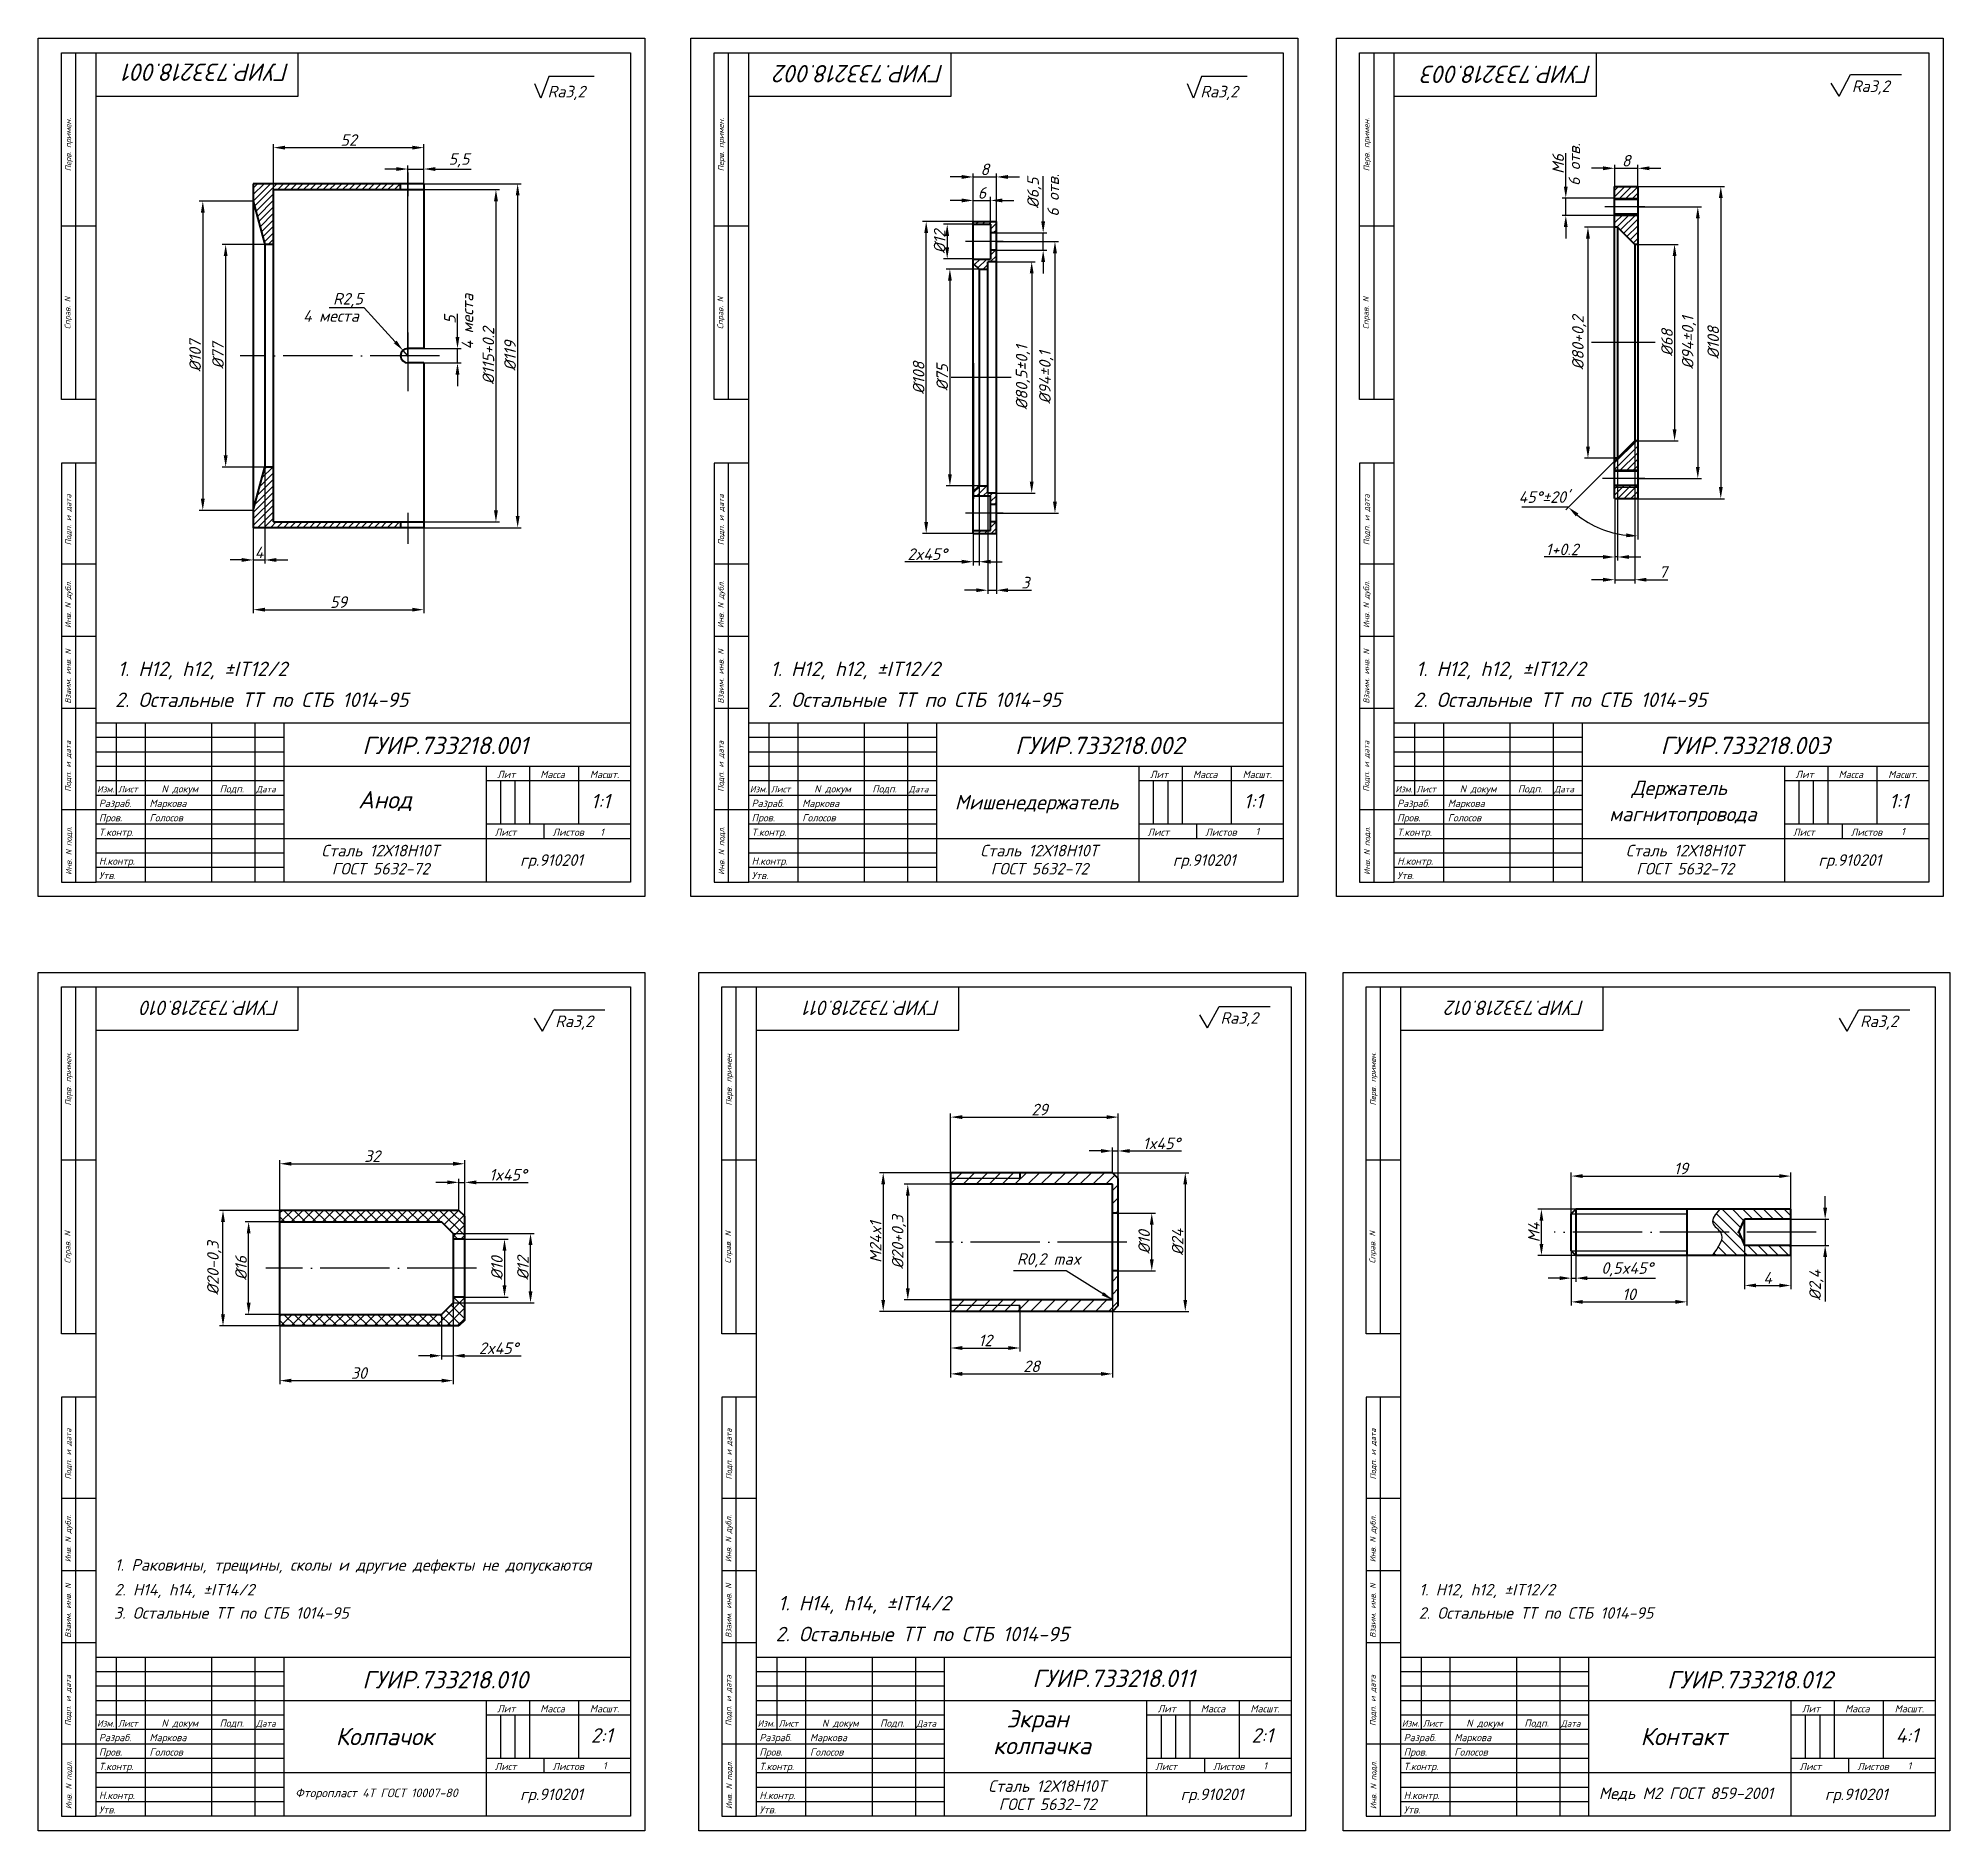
# Model space of a CAD drawing. Header units: millimetres. Extents: x -5427 to 3670, y -5891 to 948.
# Drawn here: x 1149 to 1810, y -874 to -254 of the extents above; entities that cross this region are included whole.
import ezdxf
from ezdxf.enums import TextEntityAlignment as Align

# ---------------------------------------------------------------- set-up
doc = ezdxf.new("R2010")
doc.units = ezdxf.units.MM
doc.header["$MEASUREMENT"] = 0
doc.linetypes.add('ACAD_ISO04W100', pattern=[30, 24, -3, 0, -3])
doc.layers.add('оси', color=1, linetype='ACAD_ISO04W100')
doc.layers.add('Толстые', color=7, linetype='Continuous', lineweight=50)
doc.layers.add('Тонкие', color=140, linetype='Continuous', lineweight=25)
doc.styles.get("Standard").update_dxf_attribs({"font": 'isocpeui.ttf'})
doc.styles.add('Для рамки', font='simplex.shx', dxfattribs={"oblique": 15, "height": 4})
doc.dimstyles.new('ISO-25', dxfattribs={"dimtxt": 4, "dimasz": 4, "dimexe": 1.25, "dimexo": 0, "dimtad": 1, "dimtxsty": 'Standard', "dimcen": 2.5, "dimadec": 0, "dimazin": 0, "dimtfac": 1, "dimtmove": 0, "dimatfit": 3, "dimfxl": 1, "dimarcsym": 0})

msp = doc.modelspace()

# ---------------------------------------------------------------- texts
at = {"layer": 'Тонкие'}
for s, height, rotation, p in [('ГУИР.733218.001', 6, 180, (1235.796, -262.645)), ('ГУИР.733218.002', 6, 180, (1462.24, -263.157)), ('ГУИР.733218.003', 6, 180, (1686.43, -263.372)), ('6 отв.', 4, 90, (1682.356, -305)), ('6 отв.', 4, 90, (1501.977, -315.634)), ('4 места', 4, 90, (1299.258, -361.601)), ('ГУИР.733218.010', 5, 180, (1232.255, -586.924)), ('ГУИР.733218.011', 5, 180, (1460.862, -586.924)), ('ГУИР.733218.012', 5, 180, (1683.862, -586.924))]:
    msp.add_text(s, height=height, rotation=rotation, dxfattribs=at).set_placement(p)
for s, height, p in [('Ra3,2', 4, (1325.01, -274.346)), ('Ra3,2', 4, (1550.931, -274.346)), ('Ra3,2', 4, (1776.438, -272.484)), ('4 места', 4, (1240.363, -351.979)), ("45%%d%%p20'", 4, (1661.059, -414.668)), ('1. H12, h12, %%pIT12/2', 5, (1176.2, -474.63)), ('1. H12, h12, %%pIT12/2', 5, (1402.121, -474.63)), ('1. H12, h12, %%pIT12/2', 5, (1625.554, -474.63)), ('2. Остальные ТТ по СТБ 1014-95', 5, (1175.301, -485.31)), ('2. Остальные ТТ по СТБ 1014-95', 5, (1401.222, -485.31)), ('2. Остальные ТТ по СТБ 1014-95', 5, (1624.655, -485.31)), ('ГУИР.733218.001', 6, (1260.858, -501.631)), ('ГУИР.733218.002', 6, (1486.78, -501.631)), ('ГУИР.733218.003', 6, (1710.213, -501.631)), ('Изм.', 2.25, (1169.062, -514.844)), ('Лист', 2.25, (1176.349, -514.844)), ('Дата', 2.25, (1224.099, -514.874)), ('Анод', 6, (1259.418, -520.4)), ('1:1', 5, (1339.982, -520.386)), ('Изм.', 2.25, (1394.984, -514.844)), ('Лист', 2.25, (1402.271, -514.844)), ('Дата', 2.25, (1450.02, -514.874)), ('Мишенедержатель', 5, (1465.949, -520.756)), ('1:1', 5, (1565.903, -520.386)), ('Изм.', 2.25, (1618.417, -514.844)), ('Лист', 2.25, (1625.704, -514.844)), ('Дата', 2.25, (1673.453, -514.874)), ('Держатель', 5, (1700.158, -515.807)), ('1:1', 5, (1789.336, -520.386)), ('Разраб.', 2.5, (1169.694, -519.888)), ('Пров.', 2.5, (1169.694, -524.888)), ('Маркова', 2.5, (1187.205, -519.888)), ('Голосов', 2.5, (1187.205, -524.888)), ('Разраб.', 2.5, (1395.616, -519.888)), ('Пров.', 2.5, (1395.616, -524.888)), ('Маркова', 2.5, (1413.127, -519.888)), ('Голосов', 2.5, (1413.127, -524.888)), ('Разраб.', 2.5, (1619.049, -519.888)), ('Пров.', 2.5, (1619.049, -524.888)), ('Маркова', 2.5, (1636.56, -519.888)), ('Голосов', 2.5, (1636.56, -524.888)), ('магнитопровода', 5, (1692.433, -524.841)), ('Т.контр.', 2.5, (1169.694, -529.888)), ('Лист', 2.5, (1306.694, -529.888)), ('Листов', 2.5, (1326.694, -529.888)), ('1', 2.5, (1343.209, -529.888)), ('Т.контр.', 2.5, (1395.616, -529.888)), ('Лист', 2.5, (1532.616, -529.888)), ('Листов', 2.5, (1552.616, -529.888)), ('1', 2.5, (1570.054, -529.655)), ('Т.контр.', 2.5, (1619.049, -529.888)), ('Лист', 2.5, (1756.049, -529.888)), ('Листов', 2.5, (1776.049, -529.888)), ('1', 2.5, (1793.487, -529.655)), ('Сталь 12Х18Н10Т', 4, (1246.693, -536.998)), ('Сталь 12Х18Н10Т', 4, (1474.747, -536.998)), ('Сталь 12Х18Н10Т', 4, (1698.18, -536.998)), ('Утв.', 2.5, (1169.694, -544.888)), ('Н.контр.', 2.5, (1169.694, -539.888)), ('ГОСТ 5632-72', 4, (1250.301, -543.278)), ('гр.910201', 4, (1315.479, -540.286)), ('Утв.', 2.5, (1395.616, -544.888)), ('Н.контр.', 2.5, (1395.616, -539.888)), ('ГОСТ 5632-72', 4, (1478.354, -543.278)), ('гр.910201', 4, (1541.401, -540.286)), ('Утв.', 2.5, (1619.049, -544.888)), ('Н.контр.', 2.5, (1619.049, -539.888)), ('ГОСТ 5632-72', 4, (1701.787, -543.278)), ('гр.910201', 4, (1764.834, -540.286)), ('Ra3,2', 4, (1327.664, -596.059)), ('Ra3,2', 4, (1557.89, -594.911)), ('Ra3,2', 4, (1779.271, -596.059)), ('R0,2 max', 4, (1487.428, -678.336)), ('1. Раковины, трещины, сколы и другие дефекты не допускаются', 4, (1175.18, -784.186)), ('2. H14, h14, %%pIT14/2', 4, (1175.055, -792.762)), ('1. H14, h14, %%pIT14/2', 5, (1404.806, -797.927)), ('1. H12, h12, %%pIT12/2', 4, (1626.662, -792.762)), ('3. Остальные ТТ по СТБ 1014-95', 4, (1174.886, -800.822)), ('2. Остальные ТТ по СТБ 1014-95', 4, (1626.493, -800.822)), ('2. Остальные ТТ по СТБ 1014-95', 5, (1403.907, -808.608)), ('ГУИР.733218.010', 6, (1260.858, -824.929)), ('ГУИР.733218.011', 6, (1492.757, -824.459)), ('ГУИР.733218.012', 6, (1712.465, -824.929)), ('Экран', 6, (1483.822, -838.451)), ('Изм.', 2.25, (1169.062, -838.142)), ('Лист', 2.25, (1176.349, -838.142)), ('Дата', 2.25, (1224.099, -838.172)), ('Колпачок', 6, (1251.652, -844.58)), ('2:1', 5, (1339.982, -843.684)), ('Изм.', 2.25, (1397.669, -838.142)), ('Лист', 2.25, (1404.956, -838.142)), ('Дата', 2.25, (1452.706, -838.172)), ('2:1', 5, (1568.589, -843.684)), ('Изм.', 2.25, (1620.669, -838.142)), ('Лист', 2.25, (1627.956, -838.142)), ('Дата', 2.25, (1675.706, -838.172)), ('Контакт', 6, (1703.259, -844.58)), ('4:1', 5, (1791.589, -843.684)), ('Разраб.', 2.5, (1169.694, -843.186)), ('Пров.', 2.5, (1169.694, -848.186)), ('Маркова', 2.5, (1187.205, -843.186)), ('Голосов', 2.5, (1187.205, -848.186)), ('Разраб.', 2.5, (1398.301, -843.186)), ('Пров.', 2.5, (1398.301, -848.186)), ('Маркова', 2.5, (1415.812, -843.186)), ('Голосов', 2.5, (1415.812, -848.186)), ('колпачка', 6, (1479.183, -847.69)), ('Разраб.', 2.5, (1621.301, -843.186)), ('Пров.', 2.5, (1621.301, -848.186)), ('Маркова', 2.5, (1638.812, -843.186)), ('Голосов', 2.5, (1638.812, -848.186)), ('Т.контр.', 2.5, (1169.694, -853.186)), ('Лист', 2.5, (1306.694, -853.186)), ('Листов', 2.5, (1326.694, -853.186)), ('1', 2.5, (1344.133, -852.953)), ('Т.контр.', 2.5, (1398.301, -853.186)), ('Лист', 2.5, (1535.301, -853.186)), ('Листов', 2.5, (1555.301, -853.186)), ('1', 2.5, (1572.739, -852.953)), ('Т.контр.', 2.5, (1621.301, -853.186)), ('Лист', 2.5, (1758.301, -853.186)), ('Листов', 2.5, (1778.301, -853.186)), ('1', 2.5, (1795.739, -852.953)), ('Фторопласт 4Т ГОСТ 10007-80', 3, (1237.625, -862.578)), ('гр.910201', 4, (1315.479, -863.584)), ('Сталь 12Х18Н10Т', 4, (1477.52, -860.729)), ('гр.910201', 4, (1544.086, -863.584)), ('Медь М2 ГОСТ 859-2001', 4, (1688.858, -863.21)), ('гр.910201', 4, (1767.086, -863.584)), ('Утв.', 2.5, (1169.694, -868.186)), ('Н.контр.', 2.5, (1169.694, -863.186)), ('Утв.', 2.5, (1398.301, -868.186)), ('Н.контр.', 2.5, (1398.301, -863.186)), ('ГОСТ 5632-72', 4, (1481.127, -867.009)), ('Утв.', 2.5, (1621.301, -868.186)), ('Н.контр.', 2.5, (1621.301, -863.186))]:
    msp.add_text(s, height=height, dxfattribs=at).set_placement(p)
at = {"layer": 'Тонкие', "linetype": 'Continuous', "style": 'Для рамки', "oblique": 15}
for s, p in [('Перв. примен.', (1160.099, -299.916)), ('Перв. примен.', (1386.021, -299.916)), ('Перв. примен.', (1609.454, -299.916)), ('Справ. N', (1159.855, -354.551)), ('Справ. N', (1385.777, -354.551)), ('Справ. N', (1609.21, -354.551)), ('Подп. и дата', (1160.115, -429.33)), ('Подп. и дата', (1386.037, -429.33)), ('Подп. и дата', (1609.47, -429.33)), ('Инв. N дубл.', (1160.017, -457.97)), ('Инв. N дубл.', (1385.939, -457.97)), ('Инв. N дубл.', (1609.372, -457.97)), ('Взаим. инв. N', (1160.017, -484.132)), ('Взаим. инв. N', (1385.939, -484.132)), ('Взаим. инв. N', (1609.372, -484.132)), ('Подп. и дата', (1160.017, -514.632)), ('Подп. и дата', (1385.939, -514.632)), ('Подп. и дата', (1609.372, -514.632)), ('Инв. N подл.', (1160.243, -543.403)), ('Инв. N подл.', (1386.164, -543.403)), ('Инв. N подл.', (1609.597, -543.403)), ('Перв. примен.', (1160.099, -623.214)), ('Перв. примен.', (1388.706, -623.214)), ('Перв. примен.', (1611.706, -623.214)), ('Справ. N', (1159.855, -677.848)), ('Справ. N', (1388.462, -677.848)), ('Справ. N', (1611.462, -677.848)), ('Подп. и дата', (1160.115, -752.628)), ('Подп. и дата', (1388.722, -752.628)), ('Подп. и дата', (1611.722, -752.628)), ('Инв. N дубл.', (1160.017, -781.267)), ('Инв. N дубл.', (1388.624, -781.267)), ('Инв. N дубл.', (1611.624, -781.267)), ('Взаим. инв. N', (1160.017, -807.429)), ('Взаим. инв. N', (1388.624, -807.429)), ('Взаим. инв. N', (1611.624, -807.429)), ('Подп. и дата', (1160.017, -837.929)), ('Подп. и дата', (1388.624, -837.929)), ('Подп. и дата', (1611.624, -837.929)), ('Инв. N подл.', (1160.243, -866.7)), ('Инв. N подл.', (1388.85, -866.7)), ('Инв. N подл.', (1611.85, -866.7))]:
    msp.add_text(s, height=2, rotation=90, dxfattribs=at).set_placement(p)
at = {"layer": 'Тонкие'}
for s, p in [('Лит', (1310.694, -509.888)), ('Масса', (1326.694, -509.888)), ('Масшт.', (1344.694, -509.888)), ('Лит', (1536.616, -509.888)), ('Масса', (1552.616, -509.888)), ('Масшт.', (1570.616, -509.888)), ('Лит', (1760.049, -509.888)), ('Масса', (1776.049, -509.888)), ('Масшт.', (1794.049, -509.888)), ('N докум', (1197.694, -514.888)), ('Подп.', (1215.694, -514.888)), ('N докум', (1423.616, -514.888)), ('Подп.', (1441.616, -514.888)), ('N докум', (1647.049, -514.888)), ('Подп.', (1665.049, -514.888)), ('Лит', (1310.694, -833.186)), ('Масса', (1326.694, -833.186)), ('Масшт.', (1344.694, -833.186)), ('Лит', (1539.301, -833.186)), ('Масса', (1555.301, -833.186)), ('Масшт.', (1573.301, -833.186)), ('Лит', (1762.301, -833.186)), ('Масса', (1778.301, -833.186)), ('Масшт.', (1796.301, -833.186)), ('N докум', (1197.694, -838.186)), ('Подп.', (1215.694, -838.186)), ('N докум', (1426.301, -838.186)), ('Подп.', (1444.301, -838.186)), ('N докум', (1649.301, -838.186)), ('Подп.', (1667.301, -838.186))]:
    msp.add_text(s, height=2.5, dxfattribs=at).set_placement(p, align=Align.CENTER)
at = {"layer": 'Тонкие', "color": 6}
msp.add_text('30', height=4, dxfattribs=at).set_placement((1256.894, -717.798))
at = {"layer": 'Тонкие', "insert": (1255.896, -344.515), "char_height": 4, "attachment_point": 5}
msp.add_mtext('R2,5', dxfattribs=at)
at = {"layer": 'Тонкие', "color": 0, "insert": (1264.295, -640.745), "char_height": 4, "attachment_point": 5}
msp.add_mtext('32', dxfattribs=at)

# ---------------------------------------------------------------- blocks, each defined once
blk = doc.blocks.new('*D11')
at = {"layer": 'Defpoints', "color": 0, "transparency": 16777216}
for p in [(1282.13, -306.27), (1282.13, -421.27), (1307.12, -421.27)]:
    blk.add_point(p, dxfattribs=at)
at = {"layer": 'Тонкие', "color": 0, "lineweight": -2, "transparency": 16777216}
for p, q in [((1282.13, -306.27), (1308.37, -306.27)), ((1307.12, -310.27), (1307.12, -417.27)), ((1282.13, -421.27), (1308.37, -421.27))]:
    blk.add_line(p, q, dxfattribs=at)
at = {"layer": 'Тонкие', "color": 0, "transparency": 16777216}
for points in [[(1306.45, -310.27), (1307.79, -310.27), (1307.12, -306.27)], [(1306.45, -417.27), (1307.79, -417.27), (1307.12, -421.27)]]:
    blk.add_solid(points, dxfattribs=at)
at = {"layer": 'Тонкие', "color": 0, "transparency": 16777216, "insert": (1304.5, -363.77), "char_height": 4, "attachment_point": 5, "rotation": 90}
blk.add_mtext('%%c115+0.2', dxfattribs=at)
blk = doc.blocks.new('*D12')
at = {"layer": 'Defpoints', "color": 0, "transparency": 16777216}
for p in [(1282.13, -304.27), (1282.13, -423.27), (1314.63, -423.27)]:
    blk.add_point(p, dxfattribs=at)
at = {"layer": 'Тонкие', "color": 0, "lineweight": -2, "transparency": 16777216}
for p, q in [((1282.13, -304.27), (1315.88, -304.27)), ((1314.63, -308.27), (1314.63, -419.27)), ((1282.13, -423.27), (1315.88, -423.27))]:
    blk.add_line(p, q, dxfattribs=at)
at = {"layer": 'Тонкие', "color": 0, "transparency": 16777216}
for points in [[(1313.97, -308.27), (1315.3, -308.27), (1314.63, -304.27)], [(1313.97, -419.27), (1315.3, -419.27), (1314.63, -423.27)]]:
    blk.add_solid(points, dxfattribs=at)
at = {"layer": 'Тонкие', "color": 0, "transparency": 16777216, "insert": (1312.01, -363.77), "char_height": 4, "attachment_point": 5, "rotation": 90}
blk.add_mtext('%%c119', dxfattribs=at)
blk = doc.blocks.new('*D13')
at = {"layer": 'Defpoints', "color": 0, "transparency": 16777216}
for p in [(1213.57, -325.27), (1227.13, -325.27), (1227.13, -402.27)]:
    blk.add_point(p, dxfattribs=at)
at = {"layer": 'Тонкие', "color": 0, "lineweight": -2, "transparency": 16777216}
for p, q in [((1227.13, -325.27), (1212.32, -325.27)), ((1213.57, -398.27), (1213.57, -329.27)), ((1227.13, -402.27), (1212.32, -402.27))]:
    blk.add_line(p, q, dxfattribs=at)
at = {"layer": 'Тонкие', "color": 0, "transparency": 16777216}
for points in [[(1212.9, -329.27), (1214.23, -329.27), (1213.57, -325.27)], [(1212.9, -398.27), (1214.23, -398.27), (1213.57, -402.27)]]:
    blk.add_solid(points, dxfattribs=at)
at = {"layer": 'Тонкие', "color": 0, "transparency": 16777216, "insert": (1210.91, -363.77), "char_height": 4, "attachment_point": 5, "rotation": 90}
blk.add_mtext('%%c77', dxfattribs=at)
blk = doc.blocks.new('*D14')
at = {"layer": 'Defpoints', "color": 0, "transparency": 16777216}
for p in [(1223.13, -310.27), (1205.65, -417.27), (1223.13, -417.27)]:
    blk.add_point(p, dxfattribs=at)
at = {"layer": 'Тонкие', "color": 0, "lineweight": -2, "transparency": 16777216}
for p, q in [((1223.13, -310.27), (1204.4, -310.27)), ((1205.65, -314.27), (1205.65, -413.27)), ((1223.13, -417.27), (1204.4, -417.27))]:
    blk.add_line(p, q, dxfattribs=at)
at = {"layer": 'Тонкие', "color": 0, "transparency": 16777216}
for points in [[(1204.98, -314.27), (1206.32, -314.27), (1205.65, -310.27)], [(1204.98, -413.27), (1206.32, -413.27), (1205.65, -417.27)]]:
    blk.add_solid(points, dxfattribs=at)
at = {"layer": 'Тонкие', "color": 0, "transparency": 16777216, "insert": (1203, -363.77), "char_height": 4, "attachment_point": 5, "rotation": 90}
blk.add_mtext('%%c107', dxfattribs=at)
blk = doc.blocks.new('*D15')
at = {"layer": 'Defpoints', "color": 0, "transparency": 16777216}
for p in [(1227.13, -402.27), (1223.13, -423.27), (1227.13, -434.43)]:
    blk.add_point(p, dxfattribs=at)
at = {"layer": 'Тонкие', "color": 0, "lineweight": -2, "transparency": 16777216}
for p, q in [((1227.13, -402.27), (1227.13, -435.68)), ((1223.13, -423.27), (1223.13, -435.68)), ((1219.13, -434.43), (1215.13, -434.43)), ((1223.13, -434.43), (1227.13, -434.43)), ((1231.13, -434.43), (1235.13, -434.43))]:
    blk.add_line(p, q, dxfattribs=at)
at = {"layer": 'Тонкие', "color": 0, "transparency": 16777216}
for points in [[(1219.13, -433.76), (1219.13, -435.1), (1223.13, -434.43)], [(1231.13, -433.76), (1231.13, -435.1), (1227.13, -434.43)]]:
    blk.add_solid(points, dxfattribs=at)
at = {"layer": 'Тонкие', "color": 0, "transparency": 16777216, "insert": (1225.13, -431.8), "char_height": 4, "attachment_point": 5}
blk.add_mtext('4', dxfattribs=at)
blk = doc.blocks.new('*D16')
at = {"layer": 'Defpoints', "color": 0, "transparency": 16777216}
for p in [(1223.13, -423.27), (1282.13, -423.27), (1282.13, -451.63)]:
    blk.add_point(p, dxfattribs=at)
at = {"layer": 'Тонкие', "color": 0, "lineweight": -2, "transparency": 16777216}
for p, q in [((1223.13, -423.27), (1223.13, -452.88)), ((1282.13, -423.27), (1282.13, -452.88)), ((1227.13, -451.63), (1278.13, -451.63))]:
    blk.add_line(p, q, dxfattribs=at)
at = {"layer": 'Тонкие', "color": 0, "transparency": 16777216}
for points in [[(1227.13, -450.97), (1227.13, -452.3), (1223.13, -451.63)], [(1278.13, -450.97), (1278.13, -452.3), (1282.13, -451.63)]]:
    blk.add_solid(points, dxfattribs=at)
at = {"layer": 'Тонкие', "color": 0, "transparency": 16777216, "insert": (1252.63, -449.01), "char_height": 4, "attachment_point": 5}
blk.add_mtext('59', dxfattribs=at)
blk = doc.blocks.new('*D17')
at = {"layer": 'Defpoints', "color": 0, "transparency": 16777216}
for p in [(1282.13, -361.27), (1293.81, -361.27), (1282.13, -366.27)]:
    blk.add_point(p, dxfattribs=at)
at = {"layer": 'Тонкие', "color": 0, "lineweight": -2, "transparency": 16777216}
for p, q in [((1293.81, -357.27), (1293.81, -349.21)), ((1282.13, -361.27), (1295.06, -361.27)), ((1293.81, -366.27), (1293.81, -361.27)), ((1282.13, -366.27), (1295.06, -366.27)), ((1293.81, -370.27), (1293.81, -374.27))]:
    blk.add_line(p, q, dxfattribs=at)
at = {"layer": 'Тонкие', "color": 0, "transparency": 16777216}
for points in [[(1293.14, -357.27), (1294.47, -357.27), (1293.81, -361.27)], [(1293.14, -370.27), (1294.47, -370.27), (1293.81, -366.27)]]:
    blk.add_solid(points, dxfattribs=at)
at = {"layer": 'Тонкие', "color": 0, "transparency": 16777216, "insert": (1291.18, -351.24), "char_height": 4, "attachment_point": 5, "rotation": 90}
blk.add_mtext('5', dxfattribs=at)
blk = doc.blocks.new('*D18')
at = {"layer": 'Defpoints', "color": 0, "transparency": 16777216}
for p in [(1282.13, -299.15), (1282.13, -304.27), (1276.63, -364.02)]:
    blk.add_point(p, dxfattribs=at)
at = {"layer": 'Тонкие', "color": 0, "lineweight": -2, "transparency": 16777216}
for p, q in [((1272.63, -299.15), (1268.63, -299.15)), ((1276.63, -364.02), (1276.63, -297.9)), ((1276.63, -299.15), (1282.13, -299.15)), ((1282.13, -304.27), (1282.13, -297.9)), ((1286.13, -299.15), (1298.54, -299.15))]:
    blk.add_line(p, q, dxfattribs=at)
at = {"layer": 'Тонкие', "color": 0, "transparency": 16777216}
for points in [[(1272.63, -298.49), (1272.63, -299.82), (1276.63, -299.15)], [(1286.13, -298.49), (1286.13, -299.82), (1282.13, -299.15)]]:
    blk.add_solid(points, dxfattribs=at)
at = {"layer": 'Тонкие', "color": 0, "transparency": 16777216, "insert": (1294.34, -296.13), "char_height": 4, "attachment_point": 5}
blk.add_mtext('5,5', dxfattribs=at)
blk = doc.blocks.new('*D112')
at = {"layer": 'Defpoints', "color": 0, "transparency": 16777216}
for p in [(1221.52, -663.49), (1232.3, -663.49), (1232.3, -695.49)]:
    blk.add_point(p, dxfattribs=at)
at = {"layer": 'Тонкие', "color": 0, "lineweight": -2, "transparency": 16777216}
for p, q in [((1232.3, -663.49), (1220.27, -663.49)), ((1221.52, -691.49), (1221.52, -667.49)), ((1232.3, -695.49), (1220.27, -695.49))]:
    blk.add_line(p, q, dxfattribs=at)
at = {"layer": 'Тонкие', "color": 0, "transparency": 16777216}
for points in [[(1220.86, -667.49), (1222.19, -667.49), (1221.52, -663.49)], [(1220.86, -691.49), (1222.19, -691.49), (1221.52, -695.49)]]:
    blk.add_solid(points, dxfattribs=at)
at = {"layer": 'Тонкие', "color": 0, "transparency": 16777216, "insert": (1218.9, -679.49), "char_height": 4, "attachment_point": 5, "rotation": 90}
blk.add_mtext('%%c16', dxfattribs=at)
blk = doc.blocks.new('*D113')
at = {"layer": 'Defpoints', "color": 0, "transparency": 16777216}
for p in [(1212.64, -659.49), (1232.3, -659.49), (1232.3, -699.49)]:
    blk.add_point(p, dxfattribs=at)
at = {"layer": 'Тонкие', "color": 0, "lineweight": -2, "transparency": 16777216}
for p, q in [((1232.3, -659.49), (1211.39, -659.49)), ((1212.64, -695.49), (1212.64, -663.49)), ((1232.3, -699.49), (1211.39, -699.49))]:
    blk.add_line(p, q, dxfattribs=at)
at = {"layer": 'Тонкие', "color": 0, "transparency": 16777216}
for points in [[(1211.97, -663.49), (1213.31, -663.49), (1212.64, -659.49)], [(1211.97, -695.49), (1213.31, -695.49), (1212.64, -699.49)]]:
    blk.add_solid(points, dxfattribs=at)
at = {"layer": 'Тонкие', "color": 0, "transparency": 16777216, "insert": (1209.62, -679.49), "char_height": 4, "attachment_point": 5, "rotation": 90}
blk.add_mtext('%%c20-0,3', dxfattribs=at)
blk = doc.blocks.new('*D114')
at = {"layer": 'Defpoints', "color": 0, "transparency": 16777216}
for p in [(1296.3, -669.49), (1296.3, -689.49), (1310.07, -689.49)]:
    blk.add_point(p, dxfattribs=at)
at = {"layer": 'Тонкие', "color": 0, "lineweight": -2, "transparency": 16777216}
for p, q in [((1296.3, -669.49), (1311.32, -669.49)), ((1310.07, -673.49), (1310.07, -685.49)), ((1296.3, -689.49), (1311.32, -689.49))]:
    blk.add_line(p, q, dxfattribs=at)
at = {"layer": 'Тонкие', "color": 0, "transparency": 16777216}
for points in [[(1309.41, -673.49), (1310.74, -673.49), (1310.07, -669.49)], [(1309.41, -685.49), (1310.74, -685.49), (1310.07, -689.49)]]:
    blk.add_solid(points, dxfattribs=at)
at = {"layer": 'Тонкие', "color": 0, "transparency": 16777216, "insert": (1307.45, -679.49), "char_height": 4, "attachment_point": 5, "rotation": 90}
blk.add_mtext('%%c10', dxfattribs=at)
blk = doc.blocks.new('*D115')
at = {"layer": 'Defpoints', "color": 0, "transparency": 16777216}
for p in [(1292.3, -691.49), (1288.3, -695.49), (1292.3, -709.81)]:
    blk.add_point(p, dxfattribs=at)
at = {"layer": 'Тонкие', "color": 0, "lineweight": -2, "transparency": 16777216}
for p, q in [((1292.3, -691.49), (1292.3, -711.06)), ((1288.3, -695.49), (1288.3, -711.06)), ((1284.3, -709.81), (1280.3, -709.81)), ((1288.3, -709.81), (1292.3, -709.81)), ((1296.3, -709.81), (1315.81, -709.81))]:
    blk.add_line(p, q, dxfattribs=at)
at = {"layer": 'Тонкие', "color": 0, "transparency": 16777216}
for points in [[(1284.3, -709.15), (1284.3, -710.48), (1288.3, -709.81)], [(1296.3, -709.15), (1296.3, -710.48), (1292.3, -709.81)]]:
    blk.add_solid(points, dxfattribs=at)
at = {"layer": 'Тонкие', "color": 0, "transparency": 16777216, "insert": (1308.05, -707.19), "char_height": 4, "attachment_point": 5}
blk.add_mtext('2x45%%d', dxfattribs=at)
blk = doc.blocks.new('*D116')
at = {"layer": 'Defpoints', "color": 0, "transparency": 16777216}
for p in [(1296.3, -649.81), (1294.3, -659.49), (1296.3, -661.49)]:
    blk.add_point(p, dxfattribs=at)
at = {"layer": 'Тонкие', "color": 0, "lineweight": -2, "transparency": 16777216}
for p, q in [((1290.3, -649.81), (1286.3, -649.81)), ((1294.3, -659.49), (1294.3, -648.56)), ((1294.3, -649.81), (1296.3, -649.81)), ((1296.3, -661.49), (1296.3, -648.56)), ((1300.3, -649.81), (1318.24, -649.81))]:
    blk.add_line(p, q, dxfattribs=at)
at = {"layer": 'Тонкие', "color": 0, "transparency": 16777216}
for points in [[(1290.3, -649.15), (1290.3, -650.48), (1294.3, -649.81)], [(1300.3, -649.15), (1300.3, -650.48), (1296.3, -649.81)]]:
    blk.add_solid(points, dxfattribs=at)
at = {"layer": 'Тонкие', "color": 0, "transparency": 16777216, "insert": (1311.27, -647.19), "char_height": 4, "attachment_point": 5}
blk.add_mtext('1x45%%d', dxfattribs=at)
blk = doc.blocks.new('*D117')
at = {"layer": 'Defpoints', "color": 0, "transparency": 16777216}
for p in [(1292.3, -667.49), (1319.08, -667.49), (1292.3, -691.49)]:
    blk.add_point(p, dxfattribs=at)
at = {"layer": 'Тонкие', "color": 0, "lineweight": -2, "transparency": 16777216}
for p, q in [((1292.3, -667.49), (1320.33, -667.49)), ((1319.08, -687.49), (1319.08, -671.49)), ((1292.3, -691.49), (1320.33, -691.49))]:
    blk.add_line(p, q, dxfattribs=at)
at = {"layer": 'Тонкие', "color": 0, "transparency": 16777216}
for points in [[(1318.41, -671.49), (1319.75, -671.49), (1319.08, -667.49)], [(1318.41, -687.49), (1319.75, -687.49), (1319.08, -691.49)]]:
    blk.add_solid(points, dxfattribs=at)
at = {"layer": 'Тонкие', "color": 0, "transparency": 16777216, "insert": (1316.45, -679.49), "char_height": 4, "attachment_point": 5, "rotation": 90}
blk.add_mtext('%%c12', dxfattribs=at)
blk = doc.blocks.new('*D374')
at = {"layer": 'Defpoints', "color": 0, "transparency": 16777216}
for p in [(1282.13, -291.75), (1282.13, -304.27), (1230.13, -306.27)]:
    blk.add_point(p, dxfattribs=at)
at = {"layer": 'Тонкие', "color": 0, "lineweight": -2, "transparency": 16777216}
for p, q in [((1230.13, -306.27), (1230.13, -290.5)), ((1282.13, -304.27), (1282.13, -290.5)), ((1234.13, -291.75), (1278.13, -291.75))]:
    blk.add_line(p, q, dxfattribs=at)
at = {"layer": 'Тонкие', "color": 0, "transparency": 16777216}
for points in [[(1234.13, -291.08), (1234.13, -292.42), (1230.13, -291.75)], [(1278.13, -291.08), (1278.13, -292.42), (1282.13, -291.75)]]:
    blk.add_solid(points, dxfattribs=at)
at = {"layer": 'Тонкие', "color": 0, "transparency": 16777216, "insert": (1256.13, -289.12), "char_height": 4, "attachment_point": 5}
blk.add_mtext('52', dxfattribs=at)
blk = doc.blocks.new('*D19')
at = {"layer": 'Defpoints', "color": 0, "transparency": 16777216}
for p in [(1474.33, -333.78), (1464.23, -408.78), (1474.33, -408.78)]:
    blk.add_point(p, dxfattribs=at)
at = {"layer": 'Тонкие', "color": 0, "lineweight": -2, "transparency": 16777216}
for p, q in [((1474.33, -333.78), (1462.98, -333.78)), ((1464.23, -337.78), (1464.23, -404.78)), ((1474.33, -408.78), (1462.98, -408.78))]:
    blk.add_line(p, q, dxfattribs=at)
at = {"layer": 'Тонкие', "color": 0, "transparency": 16777216}
for points in [[(1463.57, -337.78), (1464.9, -337.78), (1464.23, -333.78)], [(1463.57, -404.78), (1464.9, -404.78), (1464.23, -408.78)]]:
    blk.add_solid(points, dxfattribs=at)
at = {"layer": 'Тонкие', "color": 0, "transparency": 16777216, "insert": (1461.58, -371.28), "char_height": 4, "attachment_point": 5, "rotation": 90}
blk.add_mtext('%%c75', dxfattribs=at)
blk = doc.blocks.new('*D20')
at = {"layer": 'Defpoints', "color": 0, "transparency": 16777216}
for p in [(1480.33, -331.28), (1480.33, -411.28), (1492.55, -411.28)]:
    blk.add_point(p, dxfattribs=at)
at = {"layer": 'Тонкие', "color": 0, "lineweight": -2, "transparency": 16777216}
for p, q in [((1480.33, -331.28), (1493.8, -331.28)), ((1492.55, -335.28), (1492.55, -407.28)), ((1480.33, -411.28), (1493.8, -411.28))]:
    blk.add_line(p, q, dxfattribs=at)
at = {"layer": 'Тонкие', "color": 0, "transparency": 16777216}
for points in [[(1491.88, -335.28), (1493.21, -335.28), (1492.55, -331.28)], [(1491.88, -407.28), (1493.21, -407.28), (1492.55, -411.28)]]:
    blk.add_solid(points, dxfattribs=at)
at = {"layer": 'Тонкие', "color": 0, "transparency": 16777216, "insert": (1489.52, -371.28), "char_height": 4, "attachment_point": 5, "rotation": 90}
blk.add_mtext('%%c80,5%%p0,1', dxfattribs=at)
blk = doc.blocks.new('*D21')
at = {"layer": 'Defpoints', "color": 0, "transparency": 16777216}
for p in [(1480.33, -324.28), (1480.33, -418.28), (1500.6, -418.28)]:
    blk.add_point(p, dxfattribs=at)
at = {"layer": 'Тонкие', "color": 0, "lineweight": -2, "transparency": 16777216}
for p, q in [((1480.33, -324.28), (1501.85, -324.28)), ((1500.6, -328.28), (1500.6, -414.28)), ((1480.33, -418.28), (1501.85, -418.28))]:
    blk.add_line(p, q, dxfattribs=at)
at = {"layer": 'Тонкие', "color": 0, "transparency": 16777216}
for points in [[(1499.93, -328.28), (1501.27, -328.28), (1500.6, -324.28)], [(1499.93, -414.28), (1501.27, -414.28), (1500.6, -418.28)]]:
    blk.add_solid(points, dxfattribs=at)
at = {"layer": 'Тонкие', "color": 0, "transparency": 16777216, "insert": (1497.58, -371.28), "char_height": 4, "attachment_point": 5, "rotation": 90}
blk.add_mtext('%%c94%%p0,1', dxfattribs=at)
blk = doc.blocks.new('*D22')
at = {"layer": 'Defpoints', "color": 0, "transparency": 16777216}
for p in [(1474.33, -408.78), (1472.33, -410.78), (1474.33, -435.04)]:
    blk.add_point(p, dxfattribs=at)
at = {"layer": 'Тонкие', "color": 0, "lineweight": -2, "transparency": 16777216}
for p, q in [((1474.33, -408.78), (1474.33, -436.29)), ((1472.33, -410.78), (1472.33, -436.29)), ((1468.33, -435.04), (1448.63, -435.04)), ((1474.33, -435.04), (1472.33, -435.04)), ((1478.33, -435.04), (1482.33, -435.04))]:
    blk.add_line(p, q, dxfattribs=at)
at = {"layer": 'Тонкие', "color": 0, "transparency": 16777216}
for points in [[(1468.33, -434.37), (1468.33, -435.71), (1472.33, -435.04)], [(1478.33, -434.37), (1478.33, -435.71), (1474.33, -435.04)]]:
    blk.add_solid(points, dxfattribs=at)
at = {"layer": 'Тонкие', "color": 0, "transparency": 16777216, "insert": (1456.38, -432.42), "char_height": 4, "attachment_point": 5}
blk.add_mtext('2x45%%d', dxfattribs=at)
blk = doc.blocks.new('*D23')
at = {"layer": 'Defpoints', "color": 0, "transparency": 16777216}
for p in [(1472.33, -318.28), (1463.3, -330.28), (1472.48, -330.28)]:
    blk.add_point(p, dxfattribs=at)
at = {"layer": 'Тонкие', "color": 0, "lineweight": -2, "transparency": 16777216}
for p, q in [((1472.33, -318.28), (1462.05, -318.28)), ((1463.3, -322.28), (1463.3, -326.28)), ((1472.48, -330.28), (1462.05, -330.28))]:
    blk.add_line(p, q, dxfattribs=at)
at = {"layer": 'Тонкие', "color": 0, "transparency": 16777216}
for points in [[(1462.63, -322.28), (1463.96, -322.28), (1463.3, -318.28)], [(1462.63, -326.28), (1463.96, -326.28), (1463.3, -330.28)]]:
    blk.add_solid(points, dxfattribs=at)
at = {"layer": 'Тонкие', "color": 0, "transparency": 16777216, "insert": (1460.67, -324.28), "char_height": 4, "attachment_point": 5, "rotation": 90}
blk.add_mtext('%%c12', dxfattribs=at)
blk = doc.blocks.new('*D24')
at = {"layer": 'Defpoints', "color": 0, "transparency": 16777216}
for p in [(1480.33, -321.28), (1480.33, -327.28), (1496.51, -327.28)]:
    blk.add_point(p, dxfattribs=at)
at = {"layer": 'Тонкие', "color": 0, "lineweight": -2, "transparency": 16777216}
for p, q in [((1496.51, -317.28), (1496.51, -301.63)), ((1480.33, -321.28), (1497.76, -321.28)), ((1496.51, -327.28), (1496.51, -321.28)), ((1480.33, -327.28), (1497.76, -327.28)), ((1496.51, -331.28), (1496.51, -335.28))]:
    blk.add_line(p, q, dxfattribs=at)
at = {"layer": 'Тонкие', "color": 0, "transparency": 16777216}
for points in [[(1495.84, -317.28), (1497.18, -317.28), (1496.51, -321.28)], [(1495.84, -331.28), (1497.18, -331.28), (1496.51, -327.28)]]:
    blk.add_solid(points, dxfattribs=at)
at = {"layer": 'Тонкие', "color": 0, "transparency": 16777216, "insert": (1493.49, -307.44), "char_height": 4, "attachment_point": 5, "rotation": 90}
blk.add_mtext('%%c6,5', dxfattribs=at)
blk = doc.blocks.new('*D25')
at = {"layer": 'Defpoints', "color": 0, "transparency": 16777216}
for p in [(1478.33, -310.02), (1472.33, -317.28), (1478.33, -318.28)]:
    blk.add_point(p, dxfattribs=at)
at = {"layer": 'Тонкие', "color": 0, "lineweight": -2, "transparency": 16777216}
for p, q in [((1468.33, -310.02), (1464.33, -310.02)), ((1472.33, -317.28), (1472.33, -308.77)), ((1472.33, -310.02), (1478.33, -310.02)), ((1478.33, -318.28), (1478.33, -308.77)), ((1482.33, -310.02), (1486.33, -310.02))]:
    blk.add_line(p, q, dxfattribs=at)
at = {"layer": 'Тонкие', "color": 0, "transparency": 16777216}
for points in [[(1468.33, -309.35), (1468.33, -310.69), (1472.33, -310.02)], [(1482.33, -309.35), (1482.33, -310.69), (1478.33, -310.02)]]:
    blk.add_solid(points, dxfattribs=at)
at = {"layer": 'Тонкие', "color": 0, "transparency": 16777216, "insert": (1475.33, -307.4), "char_height": 4, "attachment_point": 5}
blk.add_mtext('6', dxfattribs=at)
blk = doc.blocks.new('*D26')
at = {"layer": 'Defpoints', "color": 0, "transparency": 16777216}
for p in [(1480.33, -301.89), (1472.33, -317.28), (1480.33, -317.28)]:
    blk.add_point(p, dxfattribs=at)
at = {"layer": 'Тонкие', "color": 0, "lineweight": -2, "transparency": 16777216}
for p, q in [((1468.33, -301.89), (1464.33, -301.89)), ((1472.33, -317.28), (1472.33, -300.64)), ((1472.33, -301.89), (1480.33, -301.89)), ((1480.33, -317.28), (1480.33, -300.64)), ((1484.33, -301.89), (1488.33, -301.89))]:
    blk.add_line(p, q, dxfattribs=at)
at = {"layer": 'Тонкие', "color": 0, "transparency": 16777216}
for points in [[(1468.33, -301.22), (1468.33, -302.55), (1472.33, -301.89)], [(1484.33, -301.22), (1484.33, -302.55), (1480.33, -301.89)]]:
    blk.add_solid(points, dxfattribs=at)
at = {"layer": 'Тонкие', "color": 0, "transparency": 16777216, "insert": (1476.33, -299.26), "char_height": 4, "attachment_point": 5}
blk.add_mtext('8', dxfattribs=at)
blk = doc.blocks.new('*D93')
at = {"layer": 'Defpoints', "color": 0, "transparency": 16777216}
for p in [(1477.33, -411.28), (1480.33, -411.28), (1477.33, -444.9)]:
    blk.add_point(p, dxfattribs=at)
at = {"layer": 'Тонкие', "color": 0, "lineweight": -2, "transparency": 16777216}
for p, q in [((1477.33, -411.28), (1477.33, -446.15)), ((1480.33, -411.28), (1480.33, -446.15)), ((1473.33, -444.9), (1469.33, -444.9)), ((1477.33, -444.9), (1480.33, -444.9)), ((1484.33, -444.9), (1492.42, -444.9))]:
    blk.add_line(p, q, dxfattribs=at)
at = {"layer": 'Тонкие', "color": 0, "transparency": 16777216}
for points in [[(1473.33, -444.23), (1473.33, -445.56), (1477.33, -444.9)], [(1484.33, -444.23), (1484.33, -445.56), (1480.33, -444.9)]]:
    blk.add_solid(points, dxfattribs=at)
at = {"layer": 'Тонкие', "color": 0, "transparency": 16777216, "insert": (1490.37, -442.27), "char_height": 4, "attachment_point": 5}
blk.add_mtext('3', dxfattribs=at)
blk = doc.blocks.new('*D118')
at = {"layer": 'Defpoints', "color": 0, "transparency": 16777216}
for p in [(1449.66, -650.47), (1464.49, -650.47), (1464.49, -690.47)]:
    blk.add_point(p, dxfattribs=at)
at = {"layer": 'Тонкие', "color": 0, "lineweight": -2, "transparency": 16777216}
for p, q in [((1464.49, -650.47), (1448.41, -650.47)), ((1449.66, -686.47), (1449.66, -654.47)), ((1464.49, -690.47), (1448.41, -690.47))]:
    blk.add_line(p, q, dxfattribs=at)
at = {"layer": 'Тонкие', "color": 0, "transparency": 16777216}
for points in [[(1448.99, -654.47), (1450.33, -654.47), (1449.66, -650.47)], [(1448.99, -686.47), (1450.33, -686.47), (1449.66, -690.47)]]:
    blk.add_solid(points, dxfattribs=at)
at = {"layer": 'Тонкие', "color": 0, "transparency": 16777216, "insert": (1446.64, -670.47), "char_height": 4, "attachment_point": 5, "rotation": 90}
blk.add_mtext('%%c20+0,3', dxfattribs=at)
blk = doc.blocks.new('*D119')
at = {"layer": 'Defpoints', "color": 0, "transparency": 16777216}
for p in [(1522.49, -660.47), (1534.1, -660.47), (1522.49, -680.47)]:
    blk.add_point(p, dxfattribs=at)
at = {"layer": 'Тонкие', "color": 0, "lineweight": -2, "transparency": 16777216}
for p, q in [((1522.49, -660.47), (1535.35, -660.47)), ((1534.1, -676.47), (1534.1, -664.47)), ((1522.49, -680.47), (1535.35, -680.47))]:
    blk.add_line(p, q, dxfattribs=at)
at = {"layer": 'Тонкие', "color": 0, "transparency": 16777216}
for points in [[(1533.43, -664.47), (1534.77, -664.47), (1534.1, -660.47)], [(1533.43, -676.47), (1534.77, -676.47), (1534.1, -680.47)]]:
    blk.add_solid(points, dxfattribs=at)
at = {"layer": 'Тонкие', "color": 0, "transparency": 16777216, "insert": (1531.47, -670.47), "char_height": 4, "attachment_point": 5, "rotation": 90}
blk.add_mtext('%%c10', dxfattribs=at)
blk = doc.blocks.new('*D120')
at = {"layer": 'Defpoints', "color": 0, "transparency": 16777216}
for p in [(1520.49, -646.47), (1520.49, -694.47), (1545.7, -694.47)]:
    blk.add_point(p, dxfattribs=at)
at = {"layer": 'Тонкие', "color": 0, "lineweight": -2, "transparency": 16777216}
for p, q in [((1520.49, -646.47), (1546.95, -646.47)), ((1545.7, -650.47), (1545.7, -690.47)), ((1520.49, -694.47), (1546.95, -694.47))]:
    blk.add_line(p, q, dxfattribs=at)
at = {"layer": 'Тонкие', "color": 0, "transparency": 16777216}
for points in [[(1545.03, -650.47), (1546.37, -650.47), (1545.7, -646.47)], [(1545.03, -690.47), (1546.37, -690.47), (1545.7, -694.47)]]:
    blk.add_solid(points, dxfattribs=at)
at = {"layer": 'Тонкие', "color": 0, "transparency": 16777216, "insert": (1543.07, -670.47), "char_height": 4, "attachment_point": 5, "rotation": 90}
blk.add_mtext('%%c24', dxfattribs=at)
blk = doc.blocks.new('*D121')
at = {"layer": 'Defpoints', "color": 0, "transparency": 16777216}
for p in [(1464.49, -646.47), (1441.16, -694.47), (1464.49, -694.47)]:
    blk.add_point(p, dxfattribs=at)
at = {"layer": 'Тонкие', "color": 0, "lineweight": -2, "transparency": 16777216}
for p, q in [((1464.49, -646.47), (1439.91, -646.47)), ((1441.16, -650.47), (1441.16, -690.47)), ((1464.49, -694.47), (1439.91, -694.47))]:
    blk.add_line(p, q, dxfattribs=at)
at = {"layer": 'Тонкие', "color": 0, "transparency": 16777216}
for points in [[(1440.49, -650.47), (1441.82, -650.47), (1441.16, -646.47)], [(1440.49, -690.47), (1441.82, -690.47), (1441.16, -694.47)]]:
    blk.add_solid(points, dxfattribs=at)
at = {"layer": 'Тонкие', "color": 0, "transparency": 16777216, "insert": (1438.53, -670.47), "char_height": 4, "attachment_point": 5, "rotation": 90}
blk.add_mtext('M24x1', dxfattribs=at)
blk = doc.blocks.new('*D122')
at = {"layer": 'Defpoints', "color": 0, "transparency": 16777216}
for p in [(1464.49, -694.47), (1488.49, -694.48), (1488.49, -707.13)]:
    blk.add_point(p, dxfattribs=at)
at = {"layer": 'Тонкие', "color": 0, "lineweight": -2, "transparency": 16777216}
for p, q in [((1464.49, -694.47), (1464.49, -708.38)), ((1488.49, -694.48), (1488.49, -708.38)), ((1468.49, -707.13), (1484.49, -707.13))]:
    blk.add_line(p, q, dxfattribs=at)
at = {"layer": 'Тонкие', "color": 0, "transparency": 16777216}
for points in [[(1468.49, -706.46), (1468.49, -707.8), (1464.49, -707.13)], [(1484.49, -706.46), (1484.49, -707.8), (1488.49, -707.13)]]:
    blk.add_solid(points, dxfattribs=at)
at = {"layer": 'Тонкие', "color": 0, "transparency": 16777216, "insert": (1476.49, -704.51), "char_height": 4, "attachment_point": 5}
blk.add_mtext('12', dxfattribs=at)
blk = doc.blocks.new('*D123')
at = {"layer": 'Defpoints', "color": 0, "transparency": 16777216}
for p in [(1464.49, -694.47), (1520.49, -690.47), (1520.49, -716.09)]:
    blk.add_point(p, dxfattribs=at)
at = {"layer": 'Тонкие', "color": 0, "lineweight": -2, "transparency": 16777216}
for p, q in [((1464.49, -694.47), (1464.49, -717.34)), ((1520.49, -690.47), (1520.49, -717.34)), ((1468.49, -716.09), (1516.49, -716.09))]:
    blk.add_line(p, q, dxfattribs=at)
at = {"layer": 'Тонкие', "color": 0, "transparency": 16777216}
for points in [[(1468.49, -715.43), (1468.49, -716.76), (1464.49, -716.09)], [(1516.49, -715.43), (1516.49, -716.76), (1520.49, -716.09)]]:
    blk.add_solid(points, dxfattribs=at)
at = {"layer": 'Тонкие', "color": 0, "transparency": 16777216, "insert": (1492.49, -713.47), "char_height": 4, "attachment_point": 5}
blk.add_mtext('28', dxfattribs=at)
blk = doc.blocks.new('*D124')
at = {"layer": 'Defpoints', "color": 0, "transparency": 16777216}
for p in [(1522.49, -627.23), (1464.49, -646.47), (1522.49, -648.47)]:
    blk.add_point(p, dxfattribs=at)
at = {"layer": 'Тонкие', "color": 0, "lineweight": -2, "transparency": 16777216}
for p, q in [((1464.49, -646.47), (1464.49, -625.98)), ((1468.49, -627.23), (1518.49, -627.23)), ((1522.49, -648.47), (1522.49, -625.98))]:
    blk.add_line(p, q, dxfattribs=at)
at = {"layer": 'Тонкие', "color": 0, "transparency": 16777216}
for points in [[(1468.49, -626.57), (1468.49, -627.9), (1464.49, -627.23)], [(1518.49, -626.57), (1518.49, -627.9), (1522.49, -627.23)]]:
    blk.add_solid(points, dxfattribs=at)
at = {"layer": 'Тонкие', "color": 0, "transparency": 16777216, "insert": (1495.3, -624.61), "char_height": 4, "attachment_point": 5}
blk.add_mtext('29', dxfattribs=at)
blk = doc.blocks.new('*D125')
at = {"layer": 'Defpoints', "color": 0, "transparency": 16777216}
for p in [(1522.49, -638.95), (1520.49, -646.47), (1522.49, -648.47)]:
    blk.add_point(p, dxfattribs=at)
at = {"layer": 'Тонкие', "color": 0, "lineweight": -2, "transparency": 16777216}
for p, q in [((1516.49, -638.95), (1512.49, -638.95)), ((1520.49, -646.47), (1520.49, -637.7)), ((1520.49, -638.95), (1522.49, -638.95)), ((1522.49, -648.47), (1522.49, -637.7)), ((1526.49, -638.95), (1544.43, -638.95))]:
    blk.add_line(p, q, dxfattribs=at)
at = {"layer": 'Тонкие', "color": 0, "transparency": 16777216}
for points in [[(1516.49, -638.28), (1516.49, -639.62), (1520.49, -638.95)], [(1526.49, -638.28), (1526.49, -639.62), (1522.49, -638.95)]]:
    blk.add_solid(points, dxfattribs=at)
at = {"layer": 'Тонкие', "color": 0, "transparency": 16777216, "insert": (1537.46, -636.33), "char_height": 4, "attachment_point": 5}
blk.add_mtext('1x45%%d', dxfattribs=at)
blk = doc.blocks.new('*D371')
at = {"layer": 'Defpoints', "color": 0, "transparency": 16777216}
for p in [(1456.03, -317.28), (1472.33, -317.28), (1472.33, -425.28)]:
    blk.add_point(p, dxfattribs=at)
at = {"layer": 'Тонкие', "color": 0, "lineweight": -2, "transparency": 16777216}
for p, q in [((1472.33, -317.28), (1454.78, -317.28)), ((1456.03, -421.28), (1456.03, -321.28)), ((1472.33, -425.28), (1454.78, -425.28))]:
    blk.add_line(p, q, dxfattribs=at)
at = {"layer": 'Тонкие', "color": 0, "transparency": 16777216}
for points in [[(1455.37, -321.28), (1456.7, -321.28), (1456.03, -317.28)], [(1455.37, -421.28), (1456.7, -421.28), (1456.03, -425.28)]]:
    blk.add_solid(points, dxfattribs=at)
at = {"layer": 'Тонкие', "color": 0, "transparency": 16777216, "insert": (1453.41, -371.45), "char_height": 4, "attachment_point": 5, "rotation": 90}
blk.add_mtext('%%c108', dxfattribs=at)
blk = doc.blocks.new('*D29')
at = {"layer": 'Defpoints', "color": 0, "transparency": 16777216}
for p in [(1702.32, -325.22), (1702.32, -393.22), (1715.05, -393.22)]:
    blk.add_point(p, dxfattribs=at)
at = {"layer": 'Тонкие', "color": 0, "lineweight": -2, "transparency": 16777216}
for p, q in [((1702.32, -325.22), (1716.3, -325.22)), ((1715.05, -329.22), (1715.05, -389.22)), ((1702.32, -393.22), (1716.3, -393.22))]:
    blk.add_line(p, q, dxfattribs=at)
at = {"layer": 'Тонкие', "color": 0, "transparency": 16777216}
for points in [[(1714.39, -329.22), (1715.72, -329.22), (1715.05, -325.22)], [(1714.39, -389.22), (1715.72, -389.22), (1715.05, -393.22)]]:
    blk.add_solid(points, dxfattribs=at)
at = {"layer": 'Тонкие', "color": 0, "transparency": 16777216, "insert": (1712.43, -359.22), "char_height": 4, "attachment_point": 5, "rotation": 90}
blk.add_mtext('%%c68', dxfattribs=at)
blk = doc.blocks.new('*D30')
at = {"layer": 'Defpoints', "color": 0, "transparency": 16777216}
for p in [(1702.32, -312.22), (1702.32, -406.22), (1723.09, -406.22)]:
    blk.add_point(p, dxfattribs=at)
at = {"layer": 'Тонкие', "color": 0, "lineweight": -2, "transparency": 16777216}
for p, q in [((1702.32, -312.22), (1724.34, -312.22)), ((1723.09, -316.22), (1723.09, -402.22)), ((1702.32, -406.22), (1724.34, -406.22))]:
    blk.add_line(p, q, dxfattribs=at)
at = {"layer": 'Тонкие', "color": 0, "transparency": 16777216}
for points in [[(1722.42, -316.22), (1723.75, -316.22), (1723.09, -312.22)], [(1722.42, -402.22), (1723.75, -402.22), (1723.09, -406.22)]]:
    blk.add_solid(points, dxfattribs=at)
at = {"layer": 'Тонкие', "color": 0, "transparency": 16777216, "insert": (1720.06, -359.22), "char_height": 4, "attachment_point": 5, "rotation": 90}
blk.add_mtext('%%c94%%p0,1', dxfattribs=at)
blk = doc.blocks.new('*D31')
at = {"layer": 'Defpoints', "color": 0, "transparency": 16777216}
for p in [(1702.32, -305.22), (1702.32, -413.22), (1731.05, -413.22)]:
    blk.add_point(p, dxfattribs=at)
at = {"layer": 'Тонкие', "color": 0, "lineweight": -2, "transparency": 16777216}
for p, q in [((1702.32, -305.22), (1732.3, -305.22)), ((1731.05, -309.22), (1731.05, -409.22)), ((1702.32, -413.22), (1732.3, -413.22))]:
    blk.add_line(p, q, dxfattribs=at)
at = {"layer": 'Тонкие', "color": 0, "transparency": 16777216}
for points in [[(1730.39, -309.22), (1731.72, -309.22), (1731.05, -305.22)], [(1730.39, -409.22), (1731.72, -409.22), (1731.05, -413.22)]]:
    blk.add_solid(points, dxfattribs=at)
at = {"layer": 'Тонкие', "color": 0, "transparency": 16777216, "insert": (1728.43, -359.22), "char_height": 4, "attachment_point": 5, "rotation": 90}
blk.add_mtext('%%c108', dxfattribs=at)
blk = doc.blocks.new('*D32')
at = {"layer": 'Defpoints', "color": 0, "transparency": 16777216}
for p in [(1694.32, -319.22), (1685.07, -399.22), (1694.32, -399.22)]:
    blk.add_point(p, dxfattribs=at)
at = {"layer": 'Тонкие', "color": 0, "lineweight": -2, "transparency": 16777216}
for p, q in [((1694.32, -319.22), (1683.82, -319.22)), ((1685.07, -323.22), (1685.07, -395.22)), ((1694.32, -399.22), (1683.82, -399.22))]:
    blk.add_line(p, q, dxfattribs=at)
at = {"layer": 'Тонкие', "color": 0, "transparency": 16777216}
for points in [[(1684.41, -323.22), (1685.74, -323.22), (1685.07, -319.22)], [(1684.41, -395.22), (1685.74, -395.22), (1685.07, -399.22)]]:
    blk.add_solid(points, dxfattribs=at)
at = {"layer": 'Тонкие', "color": 0, "transparency": 16777216, "insert": (1682.05, -359.22), "char_height": 4, "attachment_point": 5, "rotation": 90}
blk.add_mtext('%%c80+0,2', dxfattribs=at)
blk = doc.blocks.new('*D33')
at = {"layer": 'Defpoints', "color": 0, "transparency": 16777216}
for p in [(1677.4, -309.22), (1694.32, -309.22), (1694.32, -315.22)]:
    blk.add_point(p, dxfattribs=at)
at = {"layer": 'Тонкие', "color": 0, "lineweight": -2, "transparency": 16777216}
for p, q in [((1677.4, -305.22), (1677.4, -293.63)), ((1694.32, -309.22), (1676.15, -309.22)), ((1677.4, -315.22), (1677.4, -309.22)), ((1694.32, -315.22), (1676.15, -315.22)), ((1677.4, -319.22), (1677.4, -323.22))]:
    blk.add_line(p, q, dxfattribs=at)
at = {"layer": 'Тонкие', "color": 0, "transparency": 16777216}
for points in [[(1676.73, -305.22), (1678.06, -305.22), (1677.4, -309.22)], [(1676.73, -319.22), (1678.06, -319.22), (1677.4, -315.22)]]:
    blk.add_solid(points, dxfattribs=at)
at = {"layer": 'Тонкие', "color": 0, "transparency": 16777216, "insert": (1674.77, -297.42), "char_height": 4, "attachment_point": 5, "rotation": 90}
blk.add_mtext('M6', dxfattribs=at)
blk = doc.blocks.new('*D34')
at = {"layer": 'Defpoints', "color": 0, "transparency": 16777216}
for p in [(1695.32, -399.22), (1694.32, -413.22), (1695.32, -433.4)]:
    blk.add_point(p, dxfattribs=at)
at = {"layer": 'Тонкие', "color": 0, "lineweight": -2, "transparency": 16777216}
for p, q in [((1695.32, -399.22), (1695.32, -434.65)), ((1694.32, -413.22), (1694.32, -434.65)), ((1690.32, -433.4), (1669.89, -433.4)), ((1695.32, -433.4), (1694.32, -433.4)), ((1699.32, -433.4), (1703.32, -433.4))]:
    blk.add_line(p, q, dxfattribs=at)
at = {"layer": 'Тонкие', "color": 0, "transparency": 16777216}
for points in [[(1690.32, -432.74), (1690.32, -434.07), (1694.32, -433.4)], [(1699.32, -432.74), (1699.32, -434.07), (1695.32, -433.4)]]:
    blk.add_solid(points, dxfattribs=at)
at = {"layer": 'Тонкие', "color": 0, "transparency": 16777216, "insert": (1676.12, -430.78), "char_height": 4, "attachment_point": 5}
blk.add_mtext('1+0.2', dxfattribs=at)
blk = doc.blocks.new('*D35')
at = {"layer": 'Defpoints', "color": 0, "transparency": 16777216}
for p in [(1701.32, -393.22), (1694.32, -413.22), (1701.32, -441.27)]:
    blk.add_point(p, dxfattribs=at)
at = {"layer": 'Тонкие', "color": 0, "lineweight": -2, "transparency": 16777216}
for p, q in [((1701.32, -393.22), (1701.32, -442.52)), ((1694.32, -413.22), (1694.32, -442.52)), ((1690.32, -441.27), (1686.32, -441.27)), ((1694.32, -441.27), (1701.32, -441.27)), ((1705.32, -441.27), (1712.77, -441.27))]:
    blk.add_line(p, q, dxfattribs=at)
at = {"layer": 'Тонкие', "color": 0, "transparency": 16777216}
for points in [[(1690.32, -440.6), (1690.32, -441.93), (1694.32, -441.27)], [(1705.32, -440.6), (1705.32, -441.93), (1701.32, -441.27)]]:
    blk.add_solid(points, dxfattribs=at)
at = {"layer": 'Тонкие', "color": 0, "transparency": 16777216, "insert": (1711.04, -438.62), "char_height": 4, "attachment_point": 5}
blk.add_mtext('7', dxfattribs=at)
blk = doc.blocks.new('*D36')
at = {"layer": 'Defpoints', "color": 0, "transparency": 16777216}
for p in [(1702.32, -298.89), (1694.32, -305.22), (1702.32, -305.22)]:
    blk.add_point(p, dxfattribs=at)
at = {"layer": 'Тонкие', "color": 0, "lineweight": -2, "transparency": 16777216}
for p, q in [((1694.32, -305.22), (1694.32, -297.64)), ((1702.32, -305.22), (1702.32, -297.64)), ((1690.32, -298.89), (1686.32, -298.89)), ((1694.32, -298.89), (1702.32, -298.89)), ((1706.32, -298.89), (1710.32, -298.89))]:
    blk.add_line(p, q, dxfattribs=at)
at = {"layer": 'Тонкие', "color": 0, "transparency": 16777216}
for points in [[(1690.32, -298.23), (1690.32, -299.56), (1694.32, -298.89)], [(1706.32, -298.23), (1706.32, -299.56), (1702.32, -298.89)]]:
    blk.add_solid(points, dxfattribs=at)
at = {"layer": 'Тонкие', "color": 0, "transparency": 16777216, "insert": (1698.32, -296.27), "char_height": 4, "attachment_point": 5}
blk.add_mtext('8', dxfattribs=at)
blk = doc.blocks.new('*D126')
at = {"layer": 'Defpoints', "color": 0, "transparency": 16777216}
for p in [(1668.97, -659.09), (1680.89, -659.09), (1680.89, -675.09)]:
    blk.add_point(p, dxfattribs=at)
at = {"layer": 'Тонкие', "color": 0, "lineweight": -2, "transparency": 16777216}
for p, q in [((1680.89, -659.09), (1667.72, -659.09)), ((1668.97, -671.09), (1668.97, -663.09)), ((1680.89, -675.09), (1667.72, -675.09))]:
    blk.add_line(p, q, dxfattribs=at)
at = {"layer": 'Тонкие', "color": 0, "transparency": 16777216}
for points in [[(1668.31, -663.09), (1669.64, -663.09), (1668.97, -659.09)], [(1668.31, -671.09), (1669.64, -671.09), (1668.97, -675.09)]]:
    blk.add_solid(points, dxfattribs=at)
at = {"layer": 'Тонкие', "color": 0, "transparency": 16777216, "insert": (1666.35, -667.09), "char_height": 4, "attachment_point": 5, "rotation": 90}
blk.add_mtext('M4', dxfattribs=at)
blk = doc.blocks.new('*D127')
at = {"layer": 'Defpoints', "color": 0, "transparency": 16777216}
for p in [(1755.29, -662.57), (1755.29, -671.61), (1767.17, -671.61)]:
    blk.add_point(p, dxfattribs=at)
at = {"layer": 'Тонкие', "color": 0, "lineweight": -2, "transparency": 16777216}
for p, q in [((1767.17, -658.57), (1767.17, -654.57)), ((1755.29, -662.57), (1768.42, -662.57)), ((1767.17, -662.57), (1767.17, -671.61)), ((1755.29, -671.61), (1768.42, -671.61)), ((1767.17, -675.61), (1767.17, -691.09))]:
    blk.add_line(p, q, dxfattribs=at)
at = {"layer": 'Тонкие', "color": 0, "transparency": 16777216}
for points in [[(1766.5, -658.57), (1767.84, -658.57), (1767.17, -662.57)], [(1766.5, -675.61), (1767.84, -675.61), (1767.17, -671.61)]]:
    blk.add_solid(points, dxfattribs=at)
at = {"layer": 'Тонкие', "color": 0, "transparency": 16777216, "insert": (1764.15, -685.35), "char_height": 4, "attachment_point": 5, "rotation": 90}
blk.add_mtext('%%c2,4', dxfattribs=at)
blk = doc.blocks.new('*D128')
at = {"layer": 'Defpoints', "color": 0, "transparency": 16777216}
for p in [(1679.29, -673.49), (1719.29, -675.09), (1719.29, -691.17)]:
    blk.add_point(p, dxfattribs=at)
at = {"layer": 'Тонкие', "color": 0, "lineweight": -2, "transparency": 16777216}
for p, q in [((1679.29, -673.49), (1679.29, -692.42)), ((1719.29, -675.09), (1719.29, -692.42)), ((1683.29, -691.17), (1715.29, -691.17))]:
    blk.add_line(p, q, dxfattribs=at)
at = {"layer": 'Тонкие', "color": 0, "transparency": 16777216}
for points in [[(1683.29, -690.5), (1683.29, -691.83), (1679.29, -691.17)], [(1715.29, -690.5), (1715.29, -691.83), (1719.29, -691.17)]]:
    blk.add_solid(points, dxfattribs=at)
at = {"layer": 'Тонкие', "color": 0, "transparency": 16777216, "insert": (1699.29, -688.54), "char_height": 4, "attachment_point": 5}
blk.add_mtext('10', dxfattribs=at)
blk = doc.blocks.new('*D129')
at = {"layer": 'Defpoints', "color": 0, "transparency": 16777216}
for p in [(1679.29, -673.49), (1680.89, -675.09), (1680.89, -682.95)]:
    blk.add_point(p, dxfattribs=at)
at = {"layer": 'Тонкие', "color": 0, "lineweight": -2, "transparency": 16777216}
for p, q in [((1679.29, -673.49), (1679.29, -684.2)), ((1680.89, -675.09), (1680.89, -684.2)), ((1675.29, -682.95), (1671.29, -682.95)), ((1679.29, -682.95), (1680.89, -682.95)), ((1684.89, -682.95), (1708.43, -682.95))]:
    blk.add_line(p, q, dxfattribs=at)
at = {"layer": 'Тонкие', "color": 0, "transparency": 16777216}
for points in [[(1675.29, -682.29), (1675.29, -683.62), (1679.29, -682.95)], [(1684.89, -682.29), (1684.89, -683.62), (1680.89, -682.95)]]:
    blk.add_solid(points, dxfattribs=at)
at = {"layer": 'Тонкие', "color": 0, "transparency": 16777216, "insert": (1698.66, -679.93), "char_height": 4, "attachment_point": 5}
blk.add_mtext('0,5x45%%d', dxfattribs=at)
blk = doc.blocks.new('*D130')
at = {"layer": 'Defpoints', "color": 0, "transparency": 16777216}
for p in [(1739.29, -671.61), (1755.29, -671.61), (1755.29, -685.48)]:
    blk.add_point(p, dxfattribs=at)
at = {"layer": 'Тонкие', "color": 0, "lineweight": -2, "transparency": 16777216}
for p, q in [((1739.29, -671.61), (1739.29, -686.73)), ((1755.29, -671.61), (1755.29, -686.73)), ((1743.29, -685.48), (1751.29, -685.48))]:
    blk.add_line(p, q, dxfattribs=at)
at = {"layer": 'Тонкие', "color": 0, "transparency": 16777216}
for points in [[(1743.29, -684.82), (1743.29, -686.15), (1739.29, -685.48)], [(1751.29, -684.82), (1751.29, -686.15), (1755.29, -685.48)]]:
    blk.add_solid(points, dxfattribs=at)
at = {"layer": 'Тонкие', "color": 0, "transparency": 16777216, "insert": (1747.29, -682.86), "char_height": 4, "attachment_point": 5}
blk.add_mtext('4', dxfattribs=at)
blk = doc.blocks.new('*D131')
at = {"layer": 'Defpoints', "color": 0, "transparency": 16777216}
for p in [(1755.29, -647.63), (1679.29, -660.69), (1755.29, -659.09)]:
    blk.add_point(p, dxfattribs=at)
at = {"layer": 'Тонкие', "color": 0, "lineweight": -2, "transparency": 16777216}
for p, q in [((1679.29, -660.69), (1679.29, -646.38)), ((1683.29, -647.63), (1751.29, -647.63)), ((1755.29, -659.09), (1755.29, -646.38))]:
    blk.add_line(p, q, dxfattribs=at)
at = {"layer": 'Тонкие', "color": 0, "transparency": 16777216}
for points in [[(1683.29, -646.96), (1683.29, -648.3), (1679.29, -647.63)], [(1751.29, -646.96), (1751.29, -648.3), (1755.29, -647.63)]]:
    blk.add_solid(points, dxfattribs=at)
at = {"layer": 'Тонкие', "color": 0, "transparency": 16777216, "insert": (1717.29, -645.01), "char_height": 4, "attachment_point": 5}
blk.add_mtext('19', dxfattribs=at)

# ---------------------------------------------------------------- dimensions: what is measured, and where the dimension line sits
at = {"layer": 'Тонкие'}
for base, p1, p2, picture, middle in [((1282.131, -291.749), (1230.131, -306.269), (1282.131, -304.269), '*D374', (1256.131, -289.124)), ((1282.131, -299.152), (1276.631, -364.021), (1282.131, -304.269), '*D18', (1294.336, -296.127)), ((1480.331, -301.886), (1472.331, -317.283), (1480.331, -317.283), '*D26', (1476.331, -299.261)), ((1702.316, -298.894), (1694.317, -305.216), (1702.316, -305.216), '*D36', (1698.316, -296.269)), ((1478.331, -310.021), (1472.331, -317.283), (1478.331, -318.283), '*D25', (1475.331, -307.396)), ((1227.131, -434.429), (1223.131, -423.269), (1227.131, -402.269), '*D15', (1225.131, -431.804)), ((1282.131, -451.632), (1223.131, -423.269), (1282.131, -423.269), '*D16', (1252.631, -449.007))]:
    dim = msp.add_linear_dim(base=base, p1=p1, p2=p2, dimstyle='ISO-25', dxfattribs=at)
    dim.commit()
    dim.dimension.update_dxf_attribs({"geometry": picture, "text_midpoint": middle})
for base, p1, p2, text, picture, middle in [((1677.397, -309.216), (1694.317, -315.216), (1694.317, -309.216), 'M6', '*D33', (1677.397, -297.424)), ((1496.511, -327.283), (1480.331, -321.283), (1480.331, -327.283), '%%c6,5', '*D24', (1496.511, -307.44)), ((1456.034, -317.283), (1472.331, -425.283), (1472.331, -317.283), '%%c108', '*D371', (1456.034, -371.451))]:
    dim = msp.add_linear_dim(base=base, p1=p1, p2=p2, angle=90, text=text, dimstyle='ISO-25', dxfattribs=at)
    dim.commit()
    dim.dimension.update_dxf_attribs({"geometry": picture, "text_midpoint": middle, "dimtype": 160})
for base, p1, p2, text, picture, middle in [((1314.634, -423.269), (1282.131, -304.269), (1282.131, -423.269), '%%c119', '*D12', (1312.009, -363.769)), ((1205.651, -417.269), (1223.131, -310.269), (1223.131, -417.269), '%%c107', '*D14', (1203, -363.769)), ((1307.121, -421.269), (1282.131, -306.269), (1282.131, -421.269), '%%c115+0.2', '*D11', (1304.496, -363.769)), ((1731.052, -413.216), (1702.316, -305.216), (1702.316, -413.216), '%%c108', '*D31', (1728.427, -359.216)), ((1723.086, -406.216), (1702.316, -312.216), (1702.316, -406.216), '%%c94%%p0,1', '*D30', (1720.061, -359.216)), ((1463.296, -330.283), (1472.331, -318.283), (1472.475, -330.283), '%%c12', '*D23', (1460.671, -324.283)), ((1685.073, -399.216), (1694.317, -319.216), (1694.317, -399.216), '%%c80+0,2', '*D32', (1682.048, -359.216)), ((1213.565, -325.269), (1227.131, -402.269), (1227.131, -325.269), '%%c77', '*D13', (1210.914, -363.769)), ((1500.601, -418.283), (1480.331, -324.283), (1480.331, -418.283), '%%c94%%p0,1', '*D21', (1497.576, -371.283)), ((1715.054, -393.216), (1702.317, -325.216), (1702.317, -393.216), '%%c68', '*D29', (1712.429, -359.216)), ((1464.233, -408.783), (1474.331, -333.783), (1474.331, -408.783), '%%c75', '*D19', (1461.582, -371.283)), ((1492.546, -411.283), (1480.331, -331.283), (1480.331, -411.283), '%%c80,5%%p0,1', '*D20', (1489.521, -371.283)), ((1441.158, -694.474), (1464.494, -646.474), (1464.494, -694.474), 'M24x1', '*D121', (1438.533, -670.474)), ((1545.7, -694.474), (1520.494, -646.474), (1520.494, -694.474), '%%c24', '*D120', (1543.075, -670.474)), ((1449.661, -650.474), (1464.494, -690.474), (1464.494, -650.474), '%%c20+0,3', '*D118', (1446.636, -670.474)), ((1767.171, -671.61), (1755.287, -662.57), (1755.287, -671.61), '%%c2,4', '*D127', (1764.146, -685.351)), ((1212.642, -659.492), (1232.295, -699.492), (1232.295, -659.492), '%%c20-0,3', '*D113', (1209.617, -679.492)), ((1534.099, -660.474), (1522.494, -680.474), (1522.494, -660.474), '%%c10', '*D119', (1531.474, -670.474)), ((1668.975, -659.09), (1680.888, -675.09), (1680.888, -659.09), 'M4', '*D126', (1666.35, -667.09)), ((1221.522, -663.492), (1232.295, -695.492), (1232.295, -663.492), '%%c16', '*D112', (1218.897, -679.492)), ((1319.079, -667.492), (1292.295, -691.492), (1292.295, -667.492), '%%c12', '*D117', (1316.454, -679.492)), ((1310.075, -689.492), (1296.295, -669.492), (1296.295, -689.492), '%%c10', '*D114', (1307.45, -679.492))]:
    dim = msp.add_linear_dim(base=base, p1=p1, p2=p2, angle=90, text=text, dimstyle='ISO-25', dxfattribs=at)
    dim.commit()
    dim.dimension.update_dxf_attribs({"geometry": picture, "text_midpoint": middle})
dim = msp.add_linear_dim(base=(1293.807, -361.269), p1=(1282.131, -366.269), p2=(1282.131, -361.269), angle=90, dimstyle='ISO-25', dxfattribs=at)
dim.commit()
dim.dimension.update_dxf_attribs({"geometry": '*D17', "text_midpoint": (1293.807, -351.238), "dimtype": 160})
for base, p1, p2, picture, middle in [((1701.317, -441.267), (1694.317, -413.216), (1701.317, -393.216), '*D35', (1711.045, -441.267)), ((1477.331, -444.896), (1480.331, -411.283), (1477.331, -411.283), '*D93', (1490.374, -444.896))]:
    dim = msp.add_linear_dim(base=base, p1=p1, p2=p2, dimstyle='ISO-25', dxfattribs=at)
    dim.commit()
    dim.dimension.update_dxf_attribs({"geometry": picture, "text_midpoint": middle, "dimtype": 160})
for base, p1, p2, text, picture, middle in [((1695.317, -433.402), (1694.317, -413.216), (1695.317, -399.216), '1+0.2', '*D34', (1676.118, -433.402)), ((1474.331, -435.041), (1472.331, -410.783), (1474.331, -408.783), '2x45%%d', '*D22', (1456.382, -435.041)), ((1522.494, -627.232), (1464.494, -646.474), (1522.494, -648.474), '29', '*D124', (1495.3, -627.232))]:
    dim = msp.add_linear_dim(base=base, p1=p1, p2=p2, text=text, dimstyle='ISO-25', dxfattribs=at)
    dim.commit()
    dim.dimension.update_dxf_attribs({"geometry": picture, "text_midpoint": middle, "dimtype": 160})
for base, p1, p2, text, picture, middle in [((1522.494, -638.951), (1520.494, -646.474), (1522.494, -648.474), '1x45%%d', '*D125', (1537.464, -636.326)), ((1296.295, -649.813), (1294.295, -659.492), (1296.295, -661.492), '1x45%%d', '*D116', (1311.266, -647.188)), ((1755.287, -647.63), (1679.288, -660.69), (1755.287, -659.09), '19', '*D131', (1717.288, -645.005)), ((1680.888, -682.953), (1679.288, -673.49), (1680.888, -675.09), '0,5x45%%d', '*D129', (1698.657, -679.928)), ((1719.287, -691.166), (1679.288, -673.49), (1719.287, -675.09), '10', '*D128', (1699.287, -688.541)), ((1755.287, -685.483), (1739.287, -671.61), (1755.287, -671.61), '4', '*D130', (1747.287, -682.858)), ((1292.295, -709.814), (1288.295, -695.492), (1292.295, -691.492), '2x45%%d', '*D115', (1308.051, -707.189)), ((1520.494, -716.093), (1464.494, -694.474), (1520.494, -690.474), '28', '*D123', (1492.494, -713.468)), ((1488.493, -707.13), (1464.494, -694.474), (1488.493, -694.478), '12', '*D122', (1476.493, -704.505))]:
    dim = msp.add_linear_dim(base=base, p1=p1, p2=p2, text=text, dimstyle='ISO-25', dxfattribs=at)
    dim.commit()
    dim.dimension.update_dxf_attribs({"geometry": picture, "text_midpoint": middle})

# ---------------------------------------------------------------- hatches: boundary and pattern name
at = {"layer": 'Тонкие'}
h = msp.add_hatch(dxfattribs=at)
h.set_pattern_fill('ANSI31', color=256, scale=0.5, style=0)
h.set_pattern_definition([(45, (-3786.3094, 380.5506), (-1.122532, 1.122532), [])])
h.paths.add_polyline_path([(1223.131, -310.269), (1227.131, -325.269), (1230.131, -325.269), (1230.131, -306.269), (1274.131, -306.269), (1274.131, -304.269), (1223.131, -304.269)])
h.paths.add_polyline_path([(1230.131, -402.269), (1227.131, -402.269), (1223.131, -417.269), (1223.131, -423.269), (1274.131, -423.269), (1274.131, -421.269), (1230.131, -421.269)])
h = msp.add_hatch(dxfattribs=at)
h.set_pattern_fill('ANSI31', color=256, scale=0.5, style=0)
h.set_pattern_definition([(45, (-4741.943, 807.3483), (-1.122532, 1.122532), [])])
h.paths.add_polyline_path([(1702.316, -305.216), (1694.317, -305.216), (1694.317, -309.216), (1702.316, -309.216)])
h.paths.add_polyline_path([(1702.316, -315.216), (1694.317, -315.216), (1694.317, -319.216), (1695.317, -319.216), (1701.317, -325.216), (1702.316, -325.216)])
h.paths.add_polyline_path([(1702.316, -393.216), (1701.317, -393.216), (1695.317, -399.216), (1695.317, -399.216), (1694.317, -399.216), (1694.317, -403.216), (1702.316, -403.216)])
h.paths.add_polyline_path([(1702.316, -409.216), (1694.317, -409.216), (1694.317, -413.216), (1702.316, -413.216)])
h.paths.add_polyline_path([(1702.316, -309.216), (1694.317, -309.216), (1694.317, -309.716), (1702.316, -309.716)])
h.paths.add_polyline_path([(1702.316, -314.716), (1694.317, -314.716), (1694.317, -315.216), (1702.316, -315.216)])
h.paths.add_polyline_path([(1702.316, -403.216), (1694.317, -403.216), (1694.317, -403.716), (1702.316, -403.716)])
h.paths.add_polyline_path([(1702.316, -408.716), (1694.317, -408.716), (1694.317, -409.216), (1702.316, -409.216)])
h = msp.add_hatch(dxfattribs=at)
h.set_pattern_fill('ANSI31', color=256, scale=0.5, style=0)
h.set_pattern_definition([(45, (-3870.6944, 830.4975), (-1.122532, 1.122532), [])])
h.paths.add_polyline_path([(1480.331, -317.283), (1472.331, -317.283), (1472.331, -318.283), (1478.331, -318.283), (1478.331, -321.283), (1480.331, -321.283)])
h.paths.add_polyline_path([(1480.331, -331.283), (1480.331, -327.283), (1478.331, -327.283), (1478.331, -330.283), (1472.331, -330.283), (1472.331, -331.783), (1474.331, -333.783), (1477.331, -333.783), (1477.331, -331.283)])
h.paths.add_polyline_path([(1478.331, -412.283), (1478.331, -415.283), (1480.331, -415.283), (1480.331, -411.283), (1477.331, -411.283), (1477.331, -408.783), (1474.331, -408.783), (1472.331, -410.783), (1472.331, -412.283)])
h.paths.add_polyline_path([(1480.331, -425.283), (1480.331, -421.283), (1478.331, -421.283), (1478.331, -424.283), (1472.331, -424.283), (1472.331, -425.283)])
h = msp.add_hatch(dxfattribs=at)
h.set_pattern_fill('ANSI31', color=256, style=0)
h.set_pattern_definition([(45, (-2055.546, 1545.601), (-2.245064, 2.245064), [])])
h.paths.add_polyline_path([(1520.494, -650.474), (1520.494, -660.474), (1522.494, -660.474), (1522.494, -648.474), (1520.494, -646.474), (1488.493, -646.474), (1488.493, -648.474), (1464.494, -648.474), (1464.494, -650.474)])
h.paths.add_polyline_path([(1520.494, -694.474), (1522.494, -692.474), (1522.494, -680.474), (1520.494, -680.474), (1520.494, -690.474), (1464.494, -690.474), (1464.494, -692.474), (1488.493, -692.475), (1488.493, -694.474)])
h.paths.add_polyline_path([(1464.494, -692.474), (1464.494, -694.474), (1488.493, -694.474), (1488.493, -692.475)])
h.paths.add_polyline_path([(1464.494, -646.474), (1464.494, -648.474), (1488.493, -648.474), (1488.493, -646.474)], flags=17)
h = msp.add_hatch(dxfattribs=at)
h.set_pattern_fill('ANSI37', color=256, scale=0.8, angle=90, style=0)
h.set_pattern_definition([(135, (-3021.47, -312.5758), (-1.7960512, -1.7960512), []), (225, (-3021.47, -312.5758), (1.7960512, -1.7960512), [])])
h.paths.add_polyline_path([(1232.295, -659.492), (1232.295, -663.492), (1288.295, -663.492), (1292.295, -667.492), (1292.295, -669.492), (1296.295, -669.492), (1296.295, -661.492), (1294.295, -659.492)])
h.paths.add_polyline_path([(1294.295, -699.492), (1296.295, -697.492), (1296.295, -689.492), (1292.295, -689.492), (1292.295, -691.492), (1288.295, -695.492), (1232.295, -695.492), (1232.295, -699.492)])
h = msp.add_hatch(dxfattribs=at)
h.set_pattern_fill('ANSI31', color=256, scale=0.8, angle=90, style=0)
h.set_pattern_definition([(135, (-6788.2428, 162.742), (-1.7960512, -1.7960512), [])])
edge = h.paths.add_edge_path()
edge.add_line((1739.287, -662.57), (1755.287, -662.57))
edge.add_line((1755.287, -662.57), (1755.287, -659.09))
edge.add_line((1755.287, -659.09), (1730.697, -659.09))
edge.add_spline(control_points=[(1730.697, -659.09), (1729.236, -660.801), (1726.671, -663.807), (1730.261, -666.002), (1730.962, -667.09)], knot_values=[0, 0, 0, 0, 1.3564193, 2.3814691, 2.3814691, 2.3814691, 2.3814691], degree=3, periodic=0)
edge.add_line((1730.962, -667.09), (1737.287, -667.09))
edge.add_line((1737.287, -667.09), (1739.287, -662.57))
edge = h.paths.add_edge_path()
edge.add_line((1737.287, -667.09), (1730.962, -667.09))
edge.add_spline(control_points=[(1730.962, -667.09), (1732.418, -669.348), (1730.232, -672.219), (1728.046, -675.09)], knot_values=[2.3814691, 2.3814691, 2.3814691, 2.3814691, 4.5102537, 4.5102537, 4.5102537, 4.5102537], degree=3, periodic=0)
edge.add_line((1728.046, -675.09), (1755.287, -675.09))
edge.add_line((1755.287, -675.09), (1755.287, -671.61))
edge.add_line((1755.287, -671.61), (1739.287, -671.61))
edge.add_line((1739.287, -671.61), (1737.287, -667.09))

# ---------------------------------------------------------------- linework, layer by layer
for p, q in [((1148.694, -550.888), (1148.694, -253.888)), ((1148.694, -253.888), (1358.694, -253.888)), ((1358.694, -253.888), (1358.694, -550.888)), ((1374.616, -550.888), (1374.616, -253.888)), ((1374.616, -253.888), (1584.616, -253.888)), ((1584.616, -253.888), (1584.616, -550.888)), ((1598.049, -550.888), (1598.049, -253.888)), ((1598.049, -253.888), (1808.049, -253.888)), ((1808.049, -253.888), (1808.049, -550.888)), ((1156.694, -378.888), (1156.694, -258.888)), ((1156.694, -258.888), (1168.694, -258.888)), ((1161.694, -378.888), (1161.694, -258.888)), ((1168.694, -545.888), (1168.694, -258.888)), ((1168.694, -258.888), (1353.694, -258.888)), ((1238.694, -273.888), (1238.694, -258.888)), ((1353.694, -258.888), (1353.694, -545.888)), ((1382.616, -378.888), (1382.616, -258.888)), ((1382.616, -258.888), (1394.616, -258.888)), ((1387.616, -378.888), (1387.616, -258.888)), ((1394.616, -545.888), (1394.616, -258.888)), ((1394.616, -258.888), (1579.616, -258.888)), ((1464.616, -273.888), (1464.616, -258.888)), ((1579.616, -258.888), (1579.616, -545.888)), ((1606.049, -378.888), (1606.049, -258.888)), ((1606.049, -258.888), (1618.049, -258.888)), ((1611.049, -378.888), (1611.049, -258.888)), ((1618.049, -545.888), (1618.049, -258.888)), ((1618.049, -258.888), (1803.049, -258.888)), ((1688.049, -273.888), (1688.049, -258.888)), ((1803.049, -258.888), (1803.049, -545.888)), ((1168.694, -273.888), (1238.694, -273.888)), ((1394.616, -273.888), (1464.616, -273.888)), ((1618.049, -273.888), (1688.049, -273.888)), ((1168.694, -318.888), (1156.694, -318.888)), ((1394.616, -318.888), (1382.616, -318.888)), ((1618.049, -318.888), (1606.049, -318.888)), ((1168.694, -378.888), (1156.694, -378.888)), ((1394.616, -378.888), (1382.616, -378.888)), ((1618.049, -378.888), (1606.049, -378.888)), ((1156.694, -400.888), (1156.694, -545.888)), ((1168.694, -400.888), (1156.694, -400.888)), ((1161.694, -545.888), (1161.694, -400.888)), ((1382.616, -400.888), (1382.616, -545.888)), ((1394.616, -400.888), (1382.616, -400.888)), ((1387.616, -545.888), (1387.616, -400.888)), ((1606.049, -400.888), (1606.049, -545.888)), ((1618.049, -400.888), (1606.049, -400.888)), ((1611.049, -545.888), (1611.049, -400.888)), ((1168.694, -435.888), (1156.694, -435.888)), ((1394.616, -435.888), (1382.616, -435.888)), ((1618.049, -435.888), (1606.049, -435.888)), ((1168.694, -460.888), (1156.694, -460.888)), ((1394.616, -460.888), (1382.616, -460.888)), ((1618.049, -460.888), (1606.049, -460.888)), ((1168.694, -485.888), (1156.694, -485.888)), ((1394.616, -485.888), (1382.616, -485.888)), ((1618.049, -485.888), (1606.049, -485.888)), ((1353.694, -490.888), (1168.694, -490.888)), ((1175.694, -490.888), (1175.694, -515.888)), ((1175.694, -490.888), (1175.694, -515.888)), ((1185.694, -490.888), (1185.694, -545.888)), ((1185.694, -490.888), (1185.694, -545.888)), ((1208.694, -490.888), (1208.694, -545.888)), ((1208.694, -490.888), (1208.694, -545.888)), ((1223.694, -490.888), (1223.694, -545.888)), ((1223.694, -490.888), (1223.694, -545.888)), ((1233.694, -490.888), (1233.694, -545.888)), ((1233.694, -490.888), (1233.694, -545.888)), ((1579.616, -490.888), (1394.616, -490.888)), ((1401.616, -490.888), (1401.616, -515.888)), ((1401.616, -490.888), (1401.616, -515.888)), ((1411.616, -490.888), (1411.616, -545.888)), ((1411.616, -490.888), (1411.616, -545.888)), ((1434.616, -490.888), (1434.616, -545.888)), ((1434.616, -490.888), (1434.616, -545.888)), ((1449.616, -490.888), (1449.616, -545.888)), ((1449.616, -490.888), (1449.616, -545.888)), ((1459.616, -490.888), (1459.616, -545.888)), ((1459.616, -490.888), (1459.616, -545.888)), ((1803.049, -490.888), (1618.049, -490.888)), ((1625.049, -490.888), (1625.049, -515.888)), ((1625.049, -490.888), (1625.049, -515.888)), ((1635.049, -490.888), (1635.049, -545.888)), ((1635.049, -490.888), (1635.049, -545.888)), ((1658.049, -490.888), (1658.049, -545.888)), ((1658.049, -490.888), (1658.049, -545.888)), ((1673.049, -490.888), (1673.049, -545.888)), ((1673.049, -490.888), (1673.049, -545.888)), ((1683.049, -490.888), (1683.049, -545.888)), ((1683.049, -490.888), (1683.049, -545.888)), ((1353.694, -505.888), (1233.694, -505.888)), ((1303.694, -505.888), (1303.694, -545.888)), ((1303.694, -505.888), (1303.694, -545.888)), ((1318.694, -505.888), (1318.694, -525.888)), ((1318.694, -505.888), (1318.694, -525.888)), ((1335.694, -505.888), (1335.694, -525.888)), ((1335.694, -505.888), (1335.694, -525.888)), ((1579.616, -505.888), (1459.616, -505.888)), ((1529.616, -505.888), (1529.616, -545.888)), ((1529.616, -505.888), (1529.616, -545.888)), ((1544.616, -505.888), (1544.616, -525.888)), ((1544.616, -505.888), (1544.616, -525.888)), ((1561.616, -505.888), (1561.616, -525.888)), ((1561.616, -505.888), (1561.616, -525.888)), ((1803.049, -505.888), (1683.049, -505.888)), ((1753.049, -505.888), (1753.049, -545.888)), ((1753.049, -505.888), (1753.049, -545.888)), ((1768.049, -505.888), (1768.049, -525.888)), ((1768.049, -505.888), (1768.049, -525.888)), ((1785.049, -505.888), (1785.049, -525.888)), ((1785.049, -505.888), (1785.049, -525.888)), ((1233.694, -510.888), (1168.694, -510.888)), ((1233.694, -515.888), (1168.694, -515.888)), ((1233.694, -515.888), (1168.694, -515.888)), ((1353.694, -510.888), (1303.694, -510.888)), ((1459.616, -510.888), (1394.616, -510.888)), ((1459.616, -515.888), (1394.616, -515.888)), ((1459.616, -515.888), (1394.616, -515.888)), ((1579.616, -510.888), (1529.616, -510.888)), ((1683.049, -510.888), (1618.049, -510.888)), ((1683.049, -515.888), (1618.049, -515.888)), ((1683.049, -515.888), (1618.049, -515.888)), ((1803.049, -510.888), (1753.049, -510.888)), ((1168.694, -520.888), (1156.694, -520.888)), ((1394.616, -520.888), (1382.616, -520.888)), ((1618.049, -520.888), (1606.049, -520.888)), ((1353.694, -525.888), (1303.694, -525.888)), ((1353.694, -525.888), (1303.694, -525.888)), ((1323.694, -525.888), (1323.694, -530.888)), ((1323.694, -525.888), (1323.694, -530.888)), ((1579.616, -525.888), (1529.616, -525.888)), ((1579.616, -525.888), (1529.616, -525.888)), ((1549.616, -525.888), (1549.616, -530.888)), ((1549.616, -525.888), (1549.616, -530.888)), ((1803.049, -525.888), (1753.049, -525.888)), ((1803.049, -525.888), (1753.049, -525.888)), ((1773.049, -525.888), (1773.049, -530.888)), ((1773.049, -525.888), (1773.049, -530.888)), ((1353.694, -530.888), (1233.694, -530.888)), ((1353.694, -530.888), (1233.694, -530.888)), ((1579.616, -530.888), (1459.616, -530.888)), ((1579.616, -530.888), (1459.616, -530.888)), ((1803.049, -530.888), (1683.049, -530.888)), ((1803.049, -530.888), (1683.049, -530.888)), ((1156.694, -545.888), (1168.694, -545.888)), ((1353.694, -545.888), (1168.694, -545.888)), ((1382.616, -545.888), (1394.616, -545.888)), ((1579.616, -545.888), (1394.616, -545.888)), ((1606.049, -545.888), (1618.049, -545.888)), ((1803.049, -545.888), (1618.049, -545.888)), ((1358.694, -550.888), (1148.694, -550.888)), ((1584.616, -550.888), (1374.616, -550.888)), ((1808.049, -550.888), (1598.049, -550.888)), ((1148.694, -874.186), (1148.694, -577.186)), ((1148.694, -577.186), (1358.694, -577.186)), ((1156.694, -702.186), (1156.694, -582.186)), ((1156.694, -582.186), (1168.694, -582.186)), ((1161.694, -702.186), (1161.694, -582.186)), ((1168.694, -869.186), (1168.694, -582.186)), ((1168.694, -582.186), (1353.694, -582.186)), ((1238.694, -597.186), (1238.694, -582.186)), ((1353.694, -582.186), (1353.694, -869.186)), ((1358.694, -577.186), (1358.694, -874.186)), ((1377.301, -874.186), (1377.301, -577.186)), ((1377.301, -577.186), (1587.301, -577.186)), ((1385.301, -702.186), (1385.301, -582.186)), ((1385.301, -582.186), (1397.301, -582.186)), ((1390.301, -702.186), (1390.301, -582.186)), ((1397.301, -869.186), (1397.301, -582.186)), ((1397.301, -582.186), (1582.301, -582.186)), ((1467.301, -597.186), (1467.301, -582.186)), ((1582.301, -582.186), (1582.301, -869.186)), ((1587.301, -577.186), (1587.301, -874.186)), ((1600.301, -577.186), (1810.301, -577.186)), ((1600.301, -874.186), (1600.301, -577.186)), ((1608.301, -702.186), (1608.301, -582.186)), ((1608.301, -582.186), (1620.301, -582.186)), ((1613.301, -702.186), (1613.301, -582.186)), ((1620.301, -582.186), (1805.301, -582.186)), ((1620.301, -869.186), (1620.301, -582.186)), ((1690.301, -597.186), (1690.301, -582.186)), ((1805.301, -582.186), (1805.301, -869.186)), ((1810.301, -577.186), (1810.301, -874.186)), ((1168.694, -597.186), (1238.694, -597.186)), ((1397.301, -597.186), (1467.301, -597.186)), ((1620.301, -597.186), (1690.301, -597.186)), ((1168.694, -642.186), (1156.694, -642.186)), ((1397.301, -642.186), (1385.301, -642.186)), ((1620.301, -642.186), (1608.301, -642.186)), ((1168.694, -702.186), (1156.694, -702.186)), ((1397.301, -702.186), (1385.301, -702.186)), ((1620.301, -702.186), (1608.301, -702.186)), ((1156.694, -724.186), (1156.694, -869.186)), ((1168.694, -724.186), (1156.694, -724.186)), ((1161.694, -869.186), (1161.694, -724.186)), ((1385.301, -724.186), (1385.301, -869.186)), ((1397.301, -724.186), (1385.301, -724.186)), ((1390.301, -869.186), (1390.301, -724.186)), ((1608.301, -724.186), (1608.301, -869.186)), ((1620.301, -724.186), (1608.301, -724.186)), ((1613.301, -869.186), (1613.301, -724.186)), ((1168.694, -759.186), (1156.694, -759.186)), ((1397.301, -759.186), (1385.301, -759.186)), ((1620.301, -759.186), (1608.301, -759.186)), ((1168.694, -784.186), (1156.694, -784.186)), ((1397.301, -784.186), (1385.301, -784.186)), ((1620.301, -784.186), (1608.301, -784.186)), ((1168.694, -809.186), (1156.694, -809.186)), ((1397.301, -809.186), (1385.301, -809.186)), ((1620.301, -809.186), (1608.301, -809.186)), ((1353.694, -814.186), (1168.694, -814.186)), ((1175.694, -814.186), (1175.694, -839.186)), ((1175.694, -814.186), (1175.694, -839.186)), ((1185.694, -814.186), (1185.694, -869.186)), ((1185.694, -814.186), (1185.694, -869.186)), ((1208.694, -814.186), (1208.694, -869.186)), ((1208.694, -814.186), (1208.694, -869.186)), ((1223.694, -814.186), (1223.694, -869.186)), ((1223.694, -814.186), (1223.694, -869.186)), ((1233.694, -814.186), (1233.694, -869.186)), ((1233.694, -814.186), (1233.694, -869.186)), ((1582.301, -814.186), (1397.301, -814.186)), ((1404.301, -814.186), (1404.301, -839.186)), ((1404.301, -814.186), (1404.301, -839.186)), ((1414.301, -814.186), (1414.301, -869.186)), ((1414.301, -814.186), (1414.301, -869.186)), ((1437.301, -814.186), (1437.301, -869.186)), ((1437.301, -814.186), (1437.301, -869.186)), ((1452.301, -814.186), (1452.301, -869.186)), ((1452.301, -814.186), (1452.301, -869.186)), ((1462.301, -814.186), (1462.301, -869.186)), ((1462.301, -814.186), (1462.301, -869.186)), ((1805.301, -814.186), (1620.301, -814.186)), ((1627.301, -814.186), (1627.301, -839.186)), ((1627.301, -814.186), (1627.301, -839.186)), ((1637.301, -814.186), (1637.301, -869.186)), ((1637.301, -814.186), (1637.301, -869.186)), ((1660.301, -814.186), (1660.301, -869.186)), ((1660.301, -814.186), (1660.301, -869.186)), ((1675.301, -814.186), (1675.301, -869.186)), ((1675.301, -814.186), (1675.301, -869.186)), ((1685.301, -814.186), (1685.301, -869.186)), ((1685.301, -814.186), (1685.301, -869.186)), ((1353.694, -829.186), (1233.694, -829.186)), ((1303.694, -829.186), (1303.694, -869.186)), ((1303.694, -829.186), (1303.694, -869.186)), ((1318.694, -829.186), (1318.694, -849.186)), ((1318.694, -829.186), (1318.694, -849.186)), ((1335.694, -829.186), (1335.694, -849.186)), ((1335.694, -829.186), (1335.694, -849.186)), ((1582.301, -829.186), (1462.301, -829.186)), ((1532.301, -829.186), (1532.301, -869.186)), ((1532.301, -829.186), (1532.301, -869.186)), ((1547.301, -829.186), (1547.301, -849.186)), ((1547.301, -829.186), (1547.301, -849.186)), ((1564.301, -829.186), (1564.301, -849.186)), ((1564.301, -829.186), (1564.301, -849.186)), ((1805.301, -829.186), (1685.301, -829.186)), ((1755.301, -829.186), (1755.301, -869.186)), ((1755.301, -829.186), (1755.301, -869.186)), ((1770.301, -829.186), (1770.301, -849.186)), ((1770.301, -829.186), (1770.301, -849.186)), ((1787.301, -829.186), (1787.301, -849.186)), ((1787.301, -829.186), (1787.301, -849.186)), ((1233.694, -834.186), (1168.694, -834.186)), ((1233.694, -839.186), (1168.694, -839.186)), ((1233.694, -839.186), (1168.694, -839.186)), ((1353.694, -834.186), (1303.694, -834.186)), ((1462.301, -834.186), (1397.301, -834.186)), ((1462.301, -839.186), (1397.301, -839.186)), ((1462.301, -839.186), (1397.301, -839.186)), ((1582.301, -834.186), (1532.301, -834.186)), ((1685.301, -834.186), (1620.301, -834.186)), ((1685.301, -839.186), (1620.301, -839.186)), ((1685.301, -839.186), (1620.301, -839.186)), ((1805.301, -834.186), (1755.301, -834.186)), ((1168.694, -844.186), (1156.694, -844.186)), ((1397.301, -844.186), (1385.301, -844.186)), ((1620.301, -844.186), (1608.301, -844.186)), ((1353.694, -849.186), (1303.694, -849.186)), ((1353.694, -849.186), (1303.694, -849.186)), ((1323.694, -849.186), (1323.694, -854.186)), ((1323.694, -849.186), (1323.694, -854.186)), ((1582.301, -849.186), (1532.301, -849.186)), ((1582.301, -849.186), (1532.301, -849.186)), ((1552.301, -849.186), (1552.301, -854.186)), ((1552.301, -849.186), (1552.301, -854.186)), ((1805.301, -849.186), (1755.301, -849.186)), ((1805.301, -849.186), (1755.301, -849.186)), ((1775.301, -849.186), (1775.301, -854.186)), ((1775.301, -849.186), (1775.301, -854.186)), ((1353.694, -854.186), (1233.694, -854.186)), ((1353.694, -854.186), (1233.694, -854.186)), ((1582.301, -854.186), (1462.301, -854.186)), ((1582.301, -854.186), (1462.301, -854.186)), ((1805.301, -854.186), (1685.301, -854.186)), ((1805.301, -854.186), (1685.301, -854.186)), ((1156.694, -869.186), (1168.694, -869.186)), ((1353.694, -869.186), (1168.694, -869.186)), ((1385.301, -869.186), (1397.301, -869.186)), ((1582.301, -869.186), (1397.301, -869.186)), ((1608.301, -869.186), (1620.301, -869.186)), ((1805.301, -869.186), (1620.301, -869.186)), ((1358.694, -874.186), (1148.694, -874.186)), ((1587.301, -874.186), (1377.301, -874.186)), ((1810.301, -874.186), (1600.301, -874.186))]:
    msp.add_line(p, q)
at = {"layer": 'оси'}
for p, q in [((1276.631, -300.361), (1276.631, -308.593)), ((1704.773, -312.216), (1690.951, -312.216)), ((1482.675, -324.283), (1469.64, -324.283)), ((1276.631, -355.67), (1276.631, -376.023)), ((1287.55, -363.769), (1218.548, -363.769)), ((1708.334, -359.216), (1686.341, -359.216)), ((1485.388, -371.283), (1464.69, -371.283)), ((1704.773, -406.216), (1690.122, -406.216)), ((1276.631, -418.156), (1276.631, -428.851)), ((1482.675, -418.283), (1469.64, -418.283)), ((1764.039, -667.09), (1673.416, -667.09)), ((1525.517, -670.474), (1459.291, -670.474)), ((1300.387, -679.492), (1227.445, -679.492))]:
    msp.add_line(p, q, dxfattribs=at)
at = {"layer": 'Толстые'}
for p, q in [((1223.131, -304.269), (1223.131, -423.269)), ((1282.131, -304.269), (1223.131, -304.269)), ((1274.131, -306.269), (1274.131, -304.269)), ((1282.131, -304.269), (1282.131, -361.269)), ((1223.131, -310.269), (1227.131, -325.269)), ((1230.131, -421.269), (1230.131, -306.269)), ((1230.131, -306.269), (1282.131, -306.269)), ((1694.317, -413.216), (1694.317, -305.216)), ((1694.317, -305.216), (1702.316, -305.216)), ((1702.317, -309.716), (1694.317, -309.716)), ((1702.316, -305.216), (1702.316, -413.216)), ((1472.331, -425.283), (1472.331, -317.283)), ((1472.331, -317.283), (1480.331, -317.283)), ((1480.331, -425.283), (1480.331, -317.283)), ((1702.317, -314.716), (1694.317, -314.716)), ((1472.331, -318.283), (1478.331, -318.283)), ((1478.331, -318.283), (1478.331, -330.283)), ((1480.331, -321.283), (1478.331, -321.283)), ((1695.317, -319.216), (1694.317, -319.216)), ((1695.317, -319.216), (1701.317, -325.216)), ((1695.317, -319.216), (1695.317, -399.216)), ((1227.131, -325.269), (1227.131, -402.269)), ((1230.131, -325.269), (1227.131, -325.269)), ((1472.331, -330.283), (1478.331, -330.283)), ((1480.331, -327.283), (1478.331, -327.283)), ((1702.317, -325.216), (1701.317, -325.216)), ((1701.317, -325.216), (1701.317, -393.216)), ((1472.331, -331.783), (1474.331, -333.783)), ((1474.331, -333.783), (1474.331, -408.783)), ((1474.331, -333.783), (1477.331, -333.783)), ((1477.331, -411.283), (1477.331, -331.283)), ((1480.331, -331.283), (1477.331, -331.283)), ((1282.131, -361.269), (1276.631, -361.269)), ((1282.131, -366.269), (1276.631, -366.269)), ((1282.131, -366.269), (1282.131, -423.269)), ((1472.331, -366.283), (1472.331, -413.283)), ((1695.317, -399.216), (1701.317, -393.216)), ((1702.317, -393.216), (1701.317, -393.216)), ((1223.131, -417.269), (1227.131, -402.269)), ((1230.131, -402.269), (1227.131, -402.269)), ((1695.317, -399.216), (1694.317, -399.216)), ((1472.331, -410.783), (1474.331, -408.783)), ((1474.331, -408.783), (1477.331, -408.783)), ((1702.317, -403.716), (1694.317, -403.716)), ((1702.317, -408.716), (1694.317, -408.716)), ((1472.331, -412.283), (1478.331, -412.283)), ((1480.331, -411.283), (1477.331, -411.283)), ((1478.331, -424.283), (1478.331, -412.283)), ((1480.331, -415.283), (1478.331, -415.283)), ((1694.317, -413.216), (1702.316, -413.216)), ((1282.131, -423.269), (1223.131, -423.269)), ((1230.131, -421.269), (1282.131, -421.269)), ((1274.131, -421.269), (1274.131, -423.269)), ((1480.331, -421.283), (1478.331, -421.283)), ((1472.331, -424.283), (1478.331, -424.283)), ((1472.331, -425.283), (1480.331, -425.283)), ((1464.494, -646.474), (1464.494, -694.474)), ((1520.494, -646.474), (1464.494, -646.474)), ((1488.493, -646.474), (1488.493, -648.474)), ((1522.494, -648.474), (1520.494, -646.474)), ((1520.494, -650.474), (1464.494, -650.474)), ((1520.494, -690.474), (1520.494, -650.474)), ((1522.494, -692.474), (1522.494, -648.474)), ((1294.295, -659.492), (1232.295, -659.492)), ((1232.295, -699.492), (1232.295, -659.492)), ((1296.295, -661.492), (1294.295, -659.492)), ((1296.295, -697.492), (1296.295, -661.492)), ((1522.494, -660.474), (1520.494, -660.474)), ((1679.288, -660.69), (1680.888, -659.09)), ((1679.288, -673.49), (1679.288, -660.69)), ((1755.287, -659.09), (1680.888, -659.09)), ((1680.888, -659.09), (1680.888, -675.09)), ((1719.287, -659.09), (1719.287, -675.09)), ((1755.287, -675.09), (1755.287, -659.09)), ((1232.295, -663.492), (1288.295, -663.492)), ((1292.295, -667.492), (1288.295, -663.492)), ((1292.295, -667.492), (1292.295, -691.492)), ((1737.287, -667.09), (1739.287, -662.57)), ((1737.287, -667.09), (1739.287, -671.61)), ((1739.287, -671.61), (1739.287, -662.57)), ((1755.287, -662.57), (1739.287, -662.57)), ((1296.295, -669.492), (1292.295, -669.492)), ((1680.888, -675.09), (1679.288, -673.49)), ((1755.287, -671.61), (1739.287, -671.61)), ((1522.494, -680.474), (1520.494, -680.474)), ((1755.287, -675.09), (1680.888, -675.09)), ((1292.295, -691.492), (1288.295, -695.492)), ((1296.295, -689.492), (1292.295, -689.492)), ((1520.494, -690.474), (1464.494, -690.474)), ((1520.494, -694.474), (1464.494, -694.474)), ((1488.493, -694.474), (1488.493, -692.474)), ((1522.494, -692.474), (1520.494, -694.474)), ((1232.295, -695.492), (1288.295, -695.492)), ((1232.295, -699.492), (1232.295, -695.492)), ((1294.295, -699.492), (1232.295, -699.492)), ((1296.295, -697.492), (1294.295, -699.492))]:
    msp.add_line(p, q, dxfattribs=at)
msp.add_arc((1276.631, -363.769), 2.5, 90, 270, dxfattribs=at)
at = {"layer": 'Тонкие'}
for p, q in [((1322.649, -274.615), (1320.567, -269.645)), ((1325.425, -267.102), (1322.649, -274.615)), ((1341.151, -267.102), (1325.425, -267.102)), ((1548.57, -274.615), (1546.488, -269.645)), ((1551.347, -267.102), (1548.57, -274.615)), ((1567.073, -267.102), (1551.347, -267.102)), ((1771.977, -273.91), (1769.251, -269.455)), ((1771.977, -273.91), (1775.941, -266.485)), ((1775.941, -266.485), (1793.607, -266.489)), ((1694.317, -309.216), (1702.317, -309.216)), ((1694.317, -315.216), (1702.317, -315.216)), ((1261.457, -347.136), (1249.393, -347.136)), ((1261.457, -347.136), (1272.25, -358.967)), ((1276.631, -363.769), (1274.946, -361.922)), ((1695.317, -399.216), (1677.448, -417.084)), ((1694.317, -403.216), (1702.317, -403.216)), ((1694.317, -409.216), (1702.317, -409.216)), ((1678.332, -416.2), (1662.242, -416.2)), ((1702.316, -413.216), (1702.316, -427.385)), ((1233.694, -495.888), (1168.694, -495.888)), ((1459.616, -495.888), (1394.616, -495.888)), ((1683.049, -495.888), (1618.049, -495.888)), ((1233.694, -500.888), (1168.694, -500.888)), ((1459.616, -500.888), (1394.616, -500.888)), ((1683.049, -500.888), (1618.049, -500.888)), ((1233.694, -505.888), (1168.694, -505.888)), ((1459.616, -505.888), (1394.616, -505.888)), ((1683.049, -505.888), (1618.049, -505.888)), ((1308.694, -510.888), (1308.694, -525.888)), ((1308.694, -510.888), (1308.694, -525.888)), ((1313.694, -510.888), (1313.694, -525.888)), ((1313.694, -510.888), (1313.694, -525.888)), ((1534.616, -510.888), (1534.616, -525.888)), ((1534.616, -510.888), (1534.616, -525.888)), ((1539.616, -510.888), (1539.616, -525.888)), ((1539.616, -510.888), (1539.616, -525.888)), ((1758.049, -510.888), (1758.049, -525.888)), ((1758.049, -510.888), (1758.049, -525.888)), ((1763.049, -510.888), (1763.049, -525.888)), ((1763.049, -510.888), (1763.049, -525.888)), ((1233.694, -520.888), (1168.694, -520.888)), ((1233.694, -520.888), (1168.694, -520.888)), ((1459.616, -520.888), (1394.616, -520.888)), ((1459.616, -520.888), (1394.616, -520.888)), ((1683.049, -520.888), (1618.049, -520.888)), ((1683.049, -520.888), (1618.049, -520.888)), ((1233.694, -525.888), (1168.694, -525.888)), ((1233.694, -525.888), (1168.694, -525.888)), ((1459.616, -525.888), (1394.616, -525.888)), ((1459.616, -525.888), (1394.616, -525.888)), ((1683.049, -525.888), (1618.049, -525.888)), ((1683.049, -525.888), (1618.049, -525.888)), ((1233.694, -530.888), (1168.694, -530.888)), ((1233.694, -530.888), (1168.694, -530.888)), ((1233.694, -535.888), (1168.694, -535.888)), ((1233.694, -535.888), (1168.694, -535.888)), ((1459.616, -530.888), (1394.616, -530.888)), ((1459.616, -530.888), (1394.616, -530.888)), ((1459.616, -535.888), (1394.616, -535.888)), ((1459.616, -535.888), (1394.616, -535.888)), ((1683.049, -530.888), (1618.049, -530.888)), ((1683.049, -530.888), (1618.049, -530.888)), ((1683.049, -535.888), (1618.049, -535.888)), ((1683.049, -535.888), (1618.049, -535.888)), ((1233.694, -540.888), (1168.694, -540.888)), ((1233.694, -540.888), (1168.694, -540.888)), ((1459.616, -540.888), (1394.616, -540.888)), ((1459.616, -540.888), (1394.616, -540.888)), ((1683.049, -540.888), (1618.049, -540.888)), ((1683.049, -540.888), (1618.049, -540.888)), ((1323.203, -597.485), (1320.477, -593.03)), ((1323.203, -597.485), (1327.167, -590.06)), ((1327.167, -590.06), (1344.833, -590.065)), ((1553.428, -596.338), (1550.703, -591.883)), ((1553.428, -596.338), (1557.393, -588.913)), ((1557.393, -588.913), (1575.058, -588.917)), ((1774.809, -597.485), (1772.084, -593.03)), ((1774.809, -597.485), (1778.774, -590.06)), ((1778.774, -590.06), (1796.439, -590.065)), ((1232.295, -659.492), (1232.295, -642.12)), ((1236.295, -643.37), (1292.295, -643.37)), ((1296.295, -661.492), (1296.295, -642.12)), ((1488.493, -648.474), (1464.494, -648.474)), ((1679.288, -660.69), (1719.287, -660.69)), ((1679.288, -673.49), (1719.287, -673.49)), ((1292.295, -691.492), (1292.295, -719.673)), ((1488.493, -692.475), (1464.494, -692.474)), ((1232.295, -699.492), (1232.295, -719.673)), ((1236.295, -718.423), (1288.295, -718.423)), ((1233.694, -819.186), (1168.694, -819.186)), ((1462.301, -819.186), (1397.301, -819.186)), ((1685.301, -819.186), (1620.301, -819.186)), ((1233.694, -824.186), (1168.694, -824.186)), ((1462.301, -824.186), (1397.301, -824.186)), ((1685.301, -824.186), (1620.301, -824.186)), ((1233.694, -829.186), (1168.694, -829.186)), ((1462.301, -829.186), (1397.301, -829.186)), ((1685.301, -829.186), (1620.301, -829.186)), ((1308.694, -834.186), (1308.694, -849.186)), ((1308.694, -834.186), (1308.694, -849.186)), ((1313.694, -834.186), (1313.694, -849.186)), ((1313.694, -834.186), (1313.694, -849.186)), ((1537.301, -834.186), (1537.301, -849.186)), ((1537.301, -834.186), (1537.301, -849.186)), ((1542.301, -834.186), (1542.301, -849.186)), ((1542.301, -834.186), (1542.301, -849.186)), ((1760.301, -834.186), (1760.301, -849.186)), ((1760.301, -834.186), (1760.301, -849.186)), ((1765.301, -834.186), (1765.301, -849.186)), ((1765.301, -834.186), (1765.301, -849.186)), ((1233.694, -844.186), (1168.694, -844.186)), ((1233.694, -844.186), (1168.694, -844.186)), ((1462.301, -844.186), (1397.301, -844.186)), ((1462.301, -844.186), (1397.301, -844.186)), ((1685.301, -844.186), (1620.301, -844.186)), ((1685.301, -844.186), (1620.301, -844.186)), ((1233.694, -849.186), (1168.694, -849.186)), ((1233.694, -849.186), (1168.694, -849.186)), ((1462.301, -849.186), (1397.301, -849.186)), ((1462.301, -849.186), (1397.301, -849.186)), ((1685.301, -849.186), (1620.301, -849.186)), ((1685.301, -849.186), (1620.301, -849.186)), ((1233.694, -854.186), (1168.694, -854.186)), ((1233.694, -854.186), (1168.694, -854.186)), ((1233.694, -859.186), (1168.694, -859.186)), ((1233.694, -859.186), (1168.694, -859.186)), ((1462.301, -854.186), (1397.301, -854.186)), ((1462.301, -854.186), (1397.301, -854.186)), ((1462.301, -859.186), (1397.301, -859.186)), ((1462.301, -859.186), (1397.301, -859.186)), ((1685.301, -854.186), (1620.301, -854.186)), ((1685.301, -854.186), (1620.301, -854.186)), ((1685.301, -859.186), (1620.301, -859.186)), ((1685.301, -859.186), (1620.301, -859.186)), ((1233.694, -864.186), (1168.694, -864.186)), ((1233.694, -864.186), (1168.694, -864.186)), ((1462.301, -864.186), (1397.301, -864.186)), ((1462.301, -864.186), (1397.301, -864.186)), ((1685.301, -864.186), (1620.301, -864.186)), ((1685.301, -864.186), (1620.301, -864.186))]:
    msp.add_line(p, q, dxfattribs=at)
msp.add_arc((1702.316, -392.216), 33.918, 231.760798, 263.239215, dxfattribs=at)
msp.add_spline([(1730.697, -659.09), (1728.311, -663.962), (1730.962, -667.09), (1728.046, -675.09)], degree=3, dxfattribs=at)
for points in [[(1272.742, -358.517), (1271.757, -359.416), (1274.946, -361.922)], [(1680.88, -419.356), (1681.765, -418.359), (1678.332, -416.2)], [(1698.363, -425.234), (1698.284, -426.565), (1702.316, -426.135)], [(1236.295, -642.703), (1236.295, -644.037), (1232.295, -643.37)], [(1292.295, -642.703), (1292.295, -644.037), (1296.295, -643.37)], [(1236.295, -717.756), (1236.295, -719.09), (1232.295, -718.423)], [(1288.295, -717.756), (1288.295, -719.09), (1292.295, -718.423)]]:
    msp.add_solid(points, dxfattribs=at)

msp.set_redraw_order([(e.dxf.handle, doc.entitydb.next_handle()) for e in msp.query("TEXT MTEXT ATTDEF DIMENSION ARC_DIMENSION")])  # texts and dimensions are drawn at this point

# ---------------------------------------------------------------- leaders
msp.add_leader([(1520.494, -690.474), (1504.433, -680.378), (1486.201, -680.378)], dimstyle='ISO-25', override={"dimgap": 0.625, "dimtad": 0}, dxfattribs=at)

doc.saveas('drawing.dxf')
